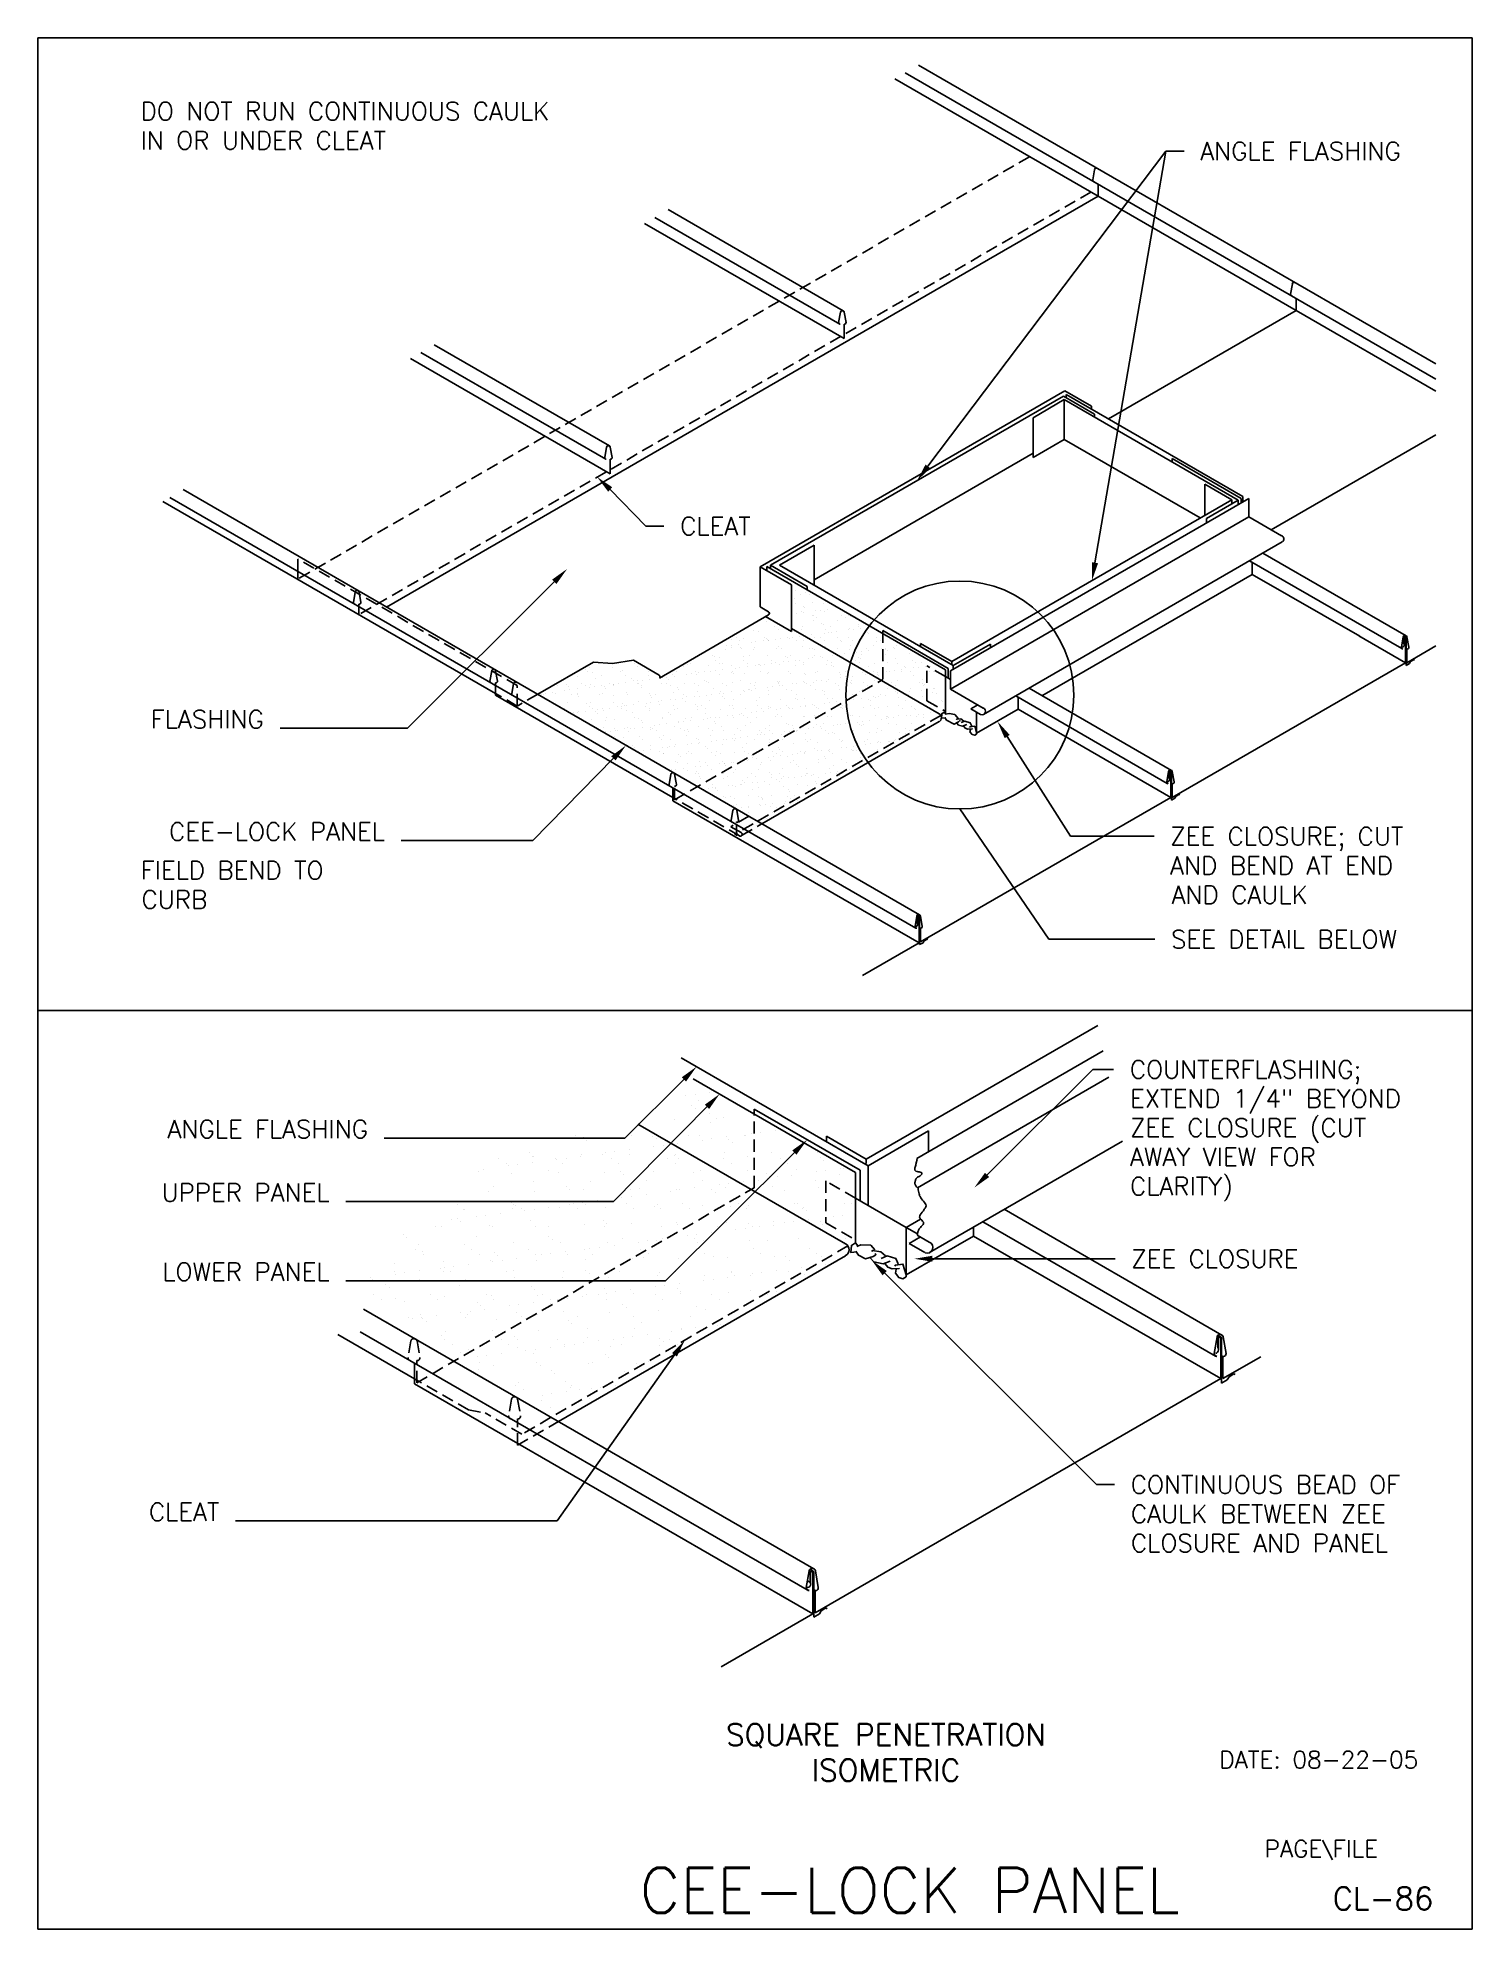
# Model space of a CAD drawing. Extents: x 0 to 79, y 0 to 105.
import ezdxf
from ezdxf.enums import TextEntityAlignment as Align

# ---------------------------------------------------------------- set-up
doc = ezdxf.new("R2010")
doc.units = 0
doc.header["$LTSCALE"] = 1.33333
doc.header["$MEASUREMENT"] = 0
doc.linetypes.add('HIDDENX2', pattern=[0.75, 0.5, -0.25])
doc.layers.get('0').update_dxf_attribs({"linetype": 'CONTINUOUS'})
for name, color, linetype in [('1', 7, 'CONTINUOUS'), ('BORDER', 7, 'CONTINUOUS'), ('CMP-FLSH', 7, 'CONTINUOUS'), ('DIM-TXT', 7, 'CONTINUOUS')]:
    doc.layers.add(name, color=color, linetype=linetype)
doc.styles.add('AU101S01', font='SIMPLEX.SHX')
doc.styles.add('ROMANS', font='romans', dxfattribs={"height": 1})

msp = doc.modelspace()

# ---------------------------------------------------------------- texts
at = {"layer": '1', "color": 7, "style": 'AU101S01'}
for s, p in [('DATE: 08-22-05', (65.4, 8.91)), ('PAGE\\FILE', (67.91, 3.98))]:
    msp.add_text(s, height=0.945, dxfattribs=at).set_placement(p)
at = {"layer": 'BORDER', "color": 3, "linetype": 'CONTINUOUS', "style": 'ROMANS'}
for s, height, p in [('SQUARE PENETRATION', 1.2085, (46.95, 10.16)), ('ISOMETRIC', 1.208, (46.95, 8.2))]:
    msp.add_text(s, height=height, dxfattribs=at).set_placement(p, align=Align.CENTER)
at = {"layer": 'BORDER', "color": 5, "style": 'ROMANS'}
msp.add_text('CEE-LOCK PANEL', height=2.5, dxfattribs=at).set_placement((48.26, 2.15), align=Align.MIDDLE)
at = {"layer": 'BORDER', "color": 2, "linetype": 'CONTINUOUS', "style": 'ROMANS'}
msp.add_text('CL-86', height=1.25, dxfattribs=at).set_placement((74.47, 1.7), align=Align.MIDDLE)
at = {"layer": 'DIM-TXT', "color": 4, "linetype": 'CONTINUOUS', "style": 'ROMANS'}
for s, p in [('DO NOT RUN CONTINUOUS CAULK', (5.69, 100.14)), ('IN OR UNDER CLEAT', (5.69, 98.52))]:
    msp.add_text(s, height=1, dxfattribs=at).set_placement(p)
at = {"layer": 'DIM-TXT', "color": 3, "linetype": 'CONTINUOUS', "style": 'ROMANS'}
for s, p in [('ANGLE FLASHING', (64.35, 97.93)), ('CLEAT', (35.56, 77.17)), ('FIELD BEND TO', (5.7, 58.12)), ('AND BEND AT END', (62.68, 58.38)), ('AND CAULK', (62.76, 56.76)), ('CURB', (5.74, 56.5)), ('COUNTERFLASHING;', (60.45, 47.09)), ('EXTEND 1/4" BEYOND', (60.46, 45.48)), ('ZEE CLOSURE (CUT', (60.46, 43.87)), ('AWAY VIEW FOR', (60.46, 42.25)), ('CLARITY)', (60.46, 40.63)), ('ZEE CLOSURE', (60.53, 36.61)), ('CONTINUOUS BEAD OF', (60.5, 24.11)), ('CAULK BETWEEN ZEE', (60.51, 22.49)), ('CLOSURE AND PANEL', (60.51, 20.87))]:
    msp.add_text(s, height=1, dxfattribs=at).set_placement(p)
for s, p in [('FLASHING', (12.51, 66.48)), ('CEE-LOCK PANEL', (19.22, 60.26)), ('ANGLE FLASHING', (18.28, 43.79)), ('UPPER PANEL', (16.15, 40.28)), ('LOWER PANEL', (16.15, 35.89)), ('CLEAT', (10.05, 22.6))]:
    msp.add_text(s, height=1, dxfattribs=at).set_placement(p, align=Align.RIGHT)
msp.add_text('ZEE CLOSURE; CUT', height=1, rotation=360, dxfattribs=at).set_placement((62.69, 60))
at = {"layer": 'DIM-TXT', "color": 4, "linetype": 'CONTINUOUS', "style": 'ROMANS'}
msp.add_text('SEE DETAIL BELOW', height=1, rotation=360, dxfattribs=at).set_placement((62.73, 54.3))

# ---------------------------------------------------------------- blocks, each defined once
blk = doc.blocks.new('*X1')
at = {"color": 0, "linetype": 'CONTINUOUS'}
for p, q in [((35.87, 46.15), (35.87, 46.15)), ((36.39, 46.22), (36.39, 46.22)), ((37.2, 46.32), (37.2, 46.32)), ((36.21, 45.6), (36.21, 45.6)), ((36.39, 45.43), (36.39, 45.43)), ((36.58, 45.85), (36.58, 45.85)), ((37.17, 45.17), (37.17, 45.17)), ((35.23, 44.81), (35.23, 44.81)), ((37.26, 44.64), (37.26, 44.64)), ((37.59, 44.9), (37.59, 44.9)), ((37.93, 44.91), (37.93, 44.91)), ((39.49, 44.04), (39.49, 44.04)), ((40.01, 44.1), (40.01, 44.1)), ((40.82, 44.21), (40.82, 44.21)), ((27.19, 42.97), (27.19, 42.97)), ((29.77, 43.92), (29.77, 43.92)), ((30.2, 43.85), (30.2, 43.85)), ((30.38, 43.68), (30.38, 43.68)), ((31.33, 43.79), (31.33, 43.79)), ((31.41, 42.97), (31.41, 42.97)), ((31.93, 43.04), (31.93, 43.04)), ((32.74, 43.15), (32.74, 43.15)), ((32.88, 43.92), (32.88, 43.92)), ((34.03, 43.89), (34.03, 43.89)), ((34.1, 43.33), (34.1, 43.33)), ((34.26, 43.76), (34.26, 43.76)), ((34.62, 43.4), (34.62, 43.4)), ((35.43, 43.5), (35.43, 43.5)), ((36, 43.93), (36, 43.93)), ((36.64, 43.92), (36.64, 43.92)), ((36.79, 43.68), (36.79, 43.68)), ((37.31, 43.75), (37.31, 43.75)), ((38, 42.98), (38, 42.98)), ((38.13, 43.86), (38.13, 43.86)), ((38.26, 43.72), (38.26, 43.72)), ((38.44, 43.56), (38.44, 43.56)), ((39.11, 43.93), (39.11, 43.93)), ((39.2, 43.91), (39.2, 43.91)), ((40.61, 43.02), (40.61, 43.02)), ((43.17, 43), (43.17, 43)), ((24.37, 41.92), (24.37, 41.92)), ((24.67, 42.08), (24.67, 42.08)), ((25.52, 42.64), (25.52, 42.64)), ((25.95, 42.37), (25.95, 42.37)), ((26.03, 42.26), (26.03, 42.26)), ((26.55, 42.33), (26.55, 42.33)), ((27.36, 42.44), (27.36, 42.44)), ((27.38, 42.8), (27.38, 42.8)), ((27.42, 42.77), (27.42, 42.77)), ((28.25, 42), (28.25, 42)), ((28.64, 42.65), (28.64, 42.65)), ((28.72, 42.62), (28.72, 42.62)), ((29.06, 42.38), (29.06, 42.38)), ((29.24, 42.69), (29.24, 42.69)), ((30.05, 42.79), (30.05, 42.79)), ((30.12, 42.86), (30.12, 42.86)), ((31.25, 42.88), (31.25, 42.88)), ((31.75, 42.65), (31.75, 42.65)), ((32.17, 42.39), (32.17, 42.39)), ((32.25, 41.97), (32.25, 41.97)), ((32.74, 42.9), (32.74, 42.9)), ((34.09, 41.96), (34.09, 41.96)), ((34.87, 42.66), (34.87, 42.66)), ((35.25, 42.85), (35.25, 42.85)), ((35.29, 42.39), (35.29, 42.39)), ((35.3, 42.88), (35.3, 42.88)), ((35.44, 42.68), (35.44, 42.68)), ((36.31, 41.88), (36.31, 41.88)), ((36.71, 41.99), (36.71, 41.99)), ((37.98, 42.67), (37.98, 42.67)), ((38.4, 42.4), (38.4, 42.4)), ((39.27, 41.98), (39.27, 41.98)), ((39.31, 42.76), (39.31, 42.76)), ((41.09, 42.67), (41.09, 42.67)), ((41.52, 42.4), (41.52, 42.4)), ((41.97, 42.08), (41.97, 42.08)), ((43.1, 41.92), (43.1, 41.92)), ((43.32, 42.72), (43.32, 42.72)), ((43.5, 42.56), (43.5, 42.56)), ((43.62, 41.99), (43.62, 41.99)), ((44.43, 42.1), (44.43, 42.1)), ((44.58, 42.11), (44.58, 42.11)), ((24.92, 40.85), (24.92, 40.85)), ((25.24, 41.13), (25.24, 41.13)), ((26.21, 41.84), (26.21, 41.84)), ((27.46, 41.41), (27.46, 41.41)), ((27.48, 40.84), (27.48, 40.84)), ((28.83, 41.87), (28.83, 41.87)), ((29.24, 41.09), (29.24, 41.09)), ((29.43, 40.92), (29.43, 40.92)), ((30.18, 40.94), (30.18, 40.94)), ((30.58, 41.41), (30.58, 41.41)), ((31.39, 41.86), (31.39, 41.86)), ((32.43, 41.8), (32.43, 41.8)), ((32.8, 40.97), (32.8, 40.97)), ((33.3, 41), (33.3, 41)), ((33.69, 41.42), (33.69, 41.42)), ((35.02, 40.86), (35.02, 40.86)), ((35.36, 40.96), (35.36, 40.96)), ((35.54, 40.93), (35.54, 40.93)), ((36.36, 41.03), (36.36, 41.03)), ((36.81, 41.42), (36.81, 41.42)), ((37.3, 40.97), (37.3, 40.97)), ((37.72, 41.21), (37.72, 41.21)), ((38.06, 41.06), (38.06, 41.06)), ((38.24, 41.28), (38.24, 41.28)), ((39.05, 41.39), (39.05, 41.39)), ((39.92, 41.43), (39.92, 41.43)), ((40.31, 41.85), (40.31, 41.85)), ((40.41, 41.57), (40.41, 41.57)), ((40.49, 41.68), (40.49, 41.68)), ((40.68, 41.09), (40.68, 41.09)), ((40.93, 41.64), (40.93, 41.64)), ((41.36, 40.88), (41.36, 40.88)), ((41.74, 41.74), (41.74, 41.74)), ((43.03, 41.44), (43.03, 41.44)), ((43.24, 41.08), (43.24, 41.08)), ((44.37, 41.76), (44.37, 41.76)), ((23.22, 40.13), (23.22, 40.13)), ((23.58, 39.82), (23.58, 39.82)), ((23.64, 39.86), (23.64, 39.86)), ((26.24, 40.21), (26.24, 40.21)), ((26.28, 39.91), (26.28, 39.91)), ((26.33, 40.14), (26.33, 40.14)), ((26.42, 40.05), (26.42, 40.05)), ((26.75, 39.87), (26.75, 39.87)), ((26.95, 39.8), (26.95, 39.8)), ((27.47, 39.86), (27.47, 39.86)), ((28.28, 39.97), (28.28, 39.97)), ((28.89, 39.95), (28.89, 39.95)), ((29.45, 40.14), (29.45, 40.14)), ((29.64, 40.15), (29.64, 40.15)), ((29.87, 39.88), (29.87, 39.88)), ((30.16, 40.22), (30.16, 40.22)), ((30.3, 40.13), (30.3, 40.13)), ((30.97, 40.33), (30.97, 40.33)), ((31.45, 39.94), (31.45, 39.94)), ((32.33, 40.5), (32.33, 40.5)), ((32.56, 40.15), (32.56, 40.15)), ((32.85, 40.57), (32.85, 40.57)), ((32.98, 39.88), (32.98, 39.88)), ((33.67, 40.68), (33.67, 40.68)), ((34.15, 40.03), (34.15, 40.03)), ((34.3, 40.09), (34.3, 40.09)), ((34.48, 39.92), (34.48, 39.92)), ((35.67, 40.16), (35.67, 40.16)), ((36.1, 39.89), (36.1, 39.89)), ((36.77, 40.07), (36.77, 40.07)), ((37.49, 40.8), (37.49, 40.8)), ((38.36, 40), (38.36, 40)), ((38.79, 40.16), (38.79, 40.16)), ((39.21, 39.89), (39.21, 39.89)), ((39.33, 40.05), (39.33, 40.05)), ((41.9, 40.17), (41.9, 40.17)), ((42.03, 40.15), (42.03, 40.15)), ((42.32, 39.9), (42.32, 39.9)), ((42.36, 39.97), (42.36, 39.97)), ((42.54, 39.8), (42.54, 39.8)), ((44.65, 40.18), (44.65, 40.18)), ((45.02, 40.17), (45.02, 40.17)), ((22.04, 38.89), (22.04, 38.89)), ((22.37, 38.89), (22.37, 38.89)), ((22.9, 39.26), (22.9, 39.26)), ((23.23, 39.34), (23.23, 39.34)), ((23.41, 39.17), (23.41, 39.17)), ((24.26, 39.44), (24.26, 39.44)), ((24.78, 39.51), (24.78, 39.51)), ((24.99, 38.93), (24.99, 38.93)), ((25.16, 38.9), (25.16, 38.9)), ((25.59, 39.62), (25.59, 39.62)), ((27.29, 39.25), (27.29, 39.25)), ((27.55, 38.91), (27.55, 38.91)), ((28.27, 38.9), (28.27, 38.9)), ((30.25, 39.01), (30.25, 39.01)), ((31.29, 39.21), (31.29, 39.21)), ((31.39, 38.91), (31.39, 38.91)), ((31.48, 39.04), (31.48, 39.04)), ((32.86, 39.04), (32.86, 39.04)), ((34.5, 38.91), (34.5, 38.91)), ((35.35, 39.13), (35.35, 39.13)), ((35.42, 39.03), (35.42, 39.03)), ((37.61, 38.92), (37.61, 38.92)), ((38.12, 39.13), (38.12, 39.13)), ((38.64, 38.75), (38.64, 38.75)), ((39.16, 38.81), (39.16, 38.81)), ((39.35, 39.09), (39.35, 39.09)), ((39.54, 38.92), (39.54, 38.92)), ((39.97, 38.92), (39.97, 38.92)), ((40.73, 38.93), (40.73, 38.93)), ((40.74, 39.16), (40.74, 39.16)), ((41.33, 39.1), (41.33, 39.1)), ((41.85, 39.17), (41.85, 39.17)), ((42.66, 39.28), (42.66, 39.28)), ((43.3, 39.15), (43.3, 39.15)), ((43.41, 39), (43.41, 39)), ((43.84, 38.93), (43.84, 38.93)), ((44.02, 39.45), (44.02, 39.45)), ((44.54, 39.52), (44.54, 39.52)), ((20.22, 38.46), (20.22, 38.46)), ((20.41, 38.29), (20.41, 38.29)), ((21.08, 37.9), (21.08, 37.9)), ((23.64, 37.89), (23.64, 37.89)), ((24.28, 38.37), (24.28, 38.37)), ((26.34, 37.99), (26.34, 37.99)), ((28.28, 38.34), (28.28, 38.34)), ((28.47, 38.17), (28.47, 38.17)), ((28.96, 38.02), (28.96, 38.02)), ((31.08, 37.75), (31.08, 37.75)), ((31.52, 38.01), (31.52, 38.01)), ((31.9, 37.86), (31.9, 37.86)), ((32.35, 38.25), (32.35, 38.25)), ((33.25, 38.04), (33.25, 38.04)), ((33.77, 38.11), (33.77, 38.11)), ((34.22, 38.11), (34.22, 38.11)), ((34.59, 38.21), (34.59, 38.21)), ((35.95, 38.39), (35.95, 38.39)), ((36.35, 38.21), (36.35, 38.21)), ((36.47, 38.46), (36.47, 38.46)), ((36.53, 38.04), (36.53, 38.04)), ((36.83, 38.14), (36.83, 38.14)), ((37.28, 38.57), (37.28, 38.57)), ((39.39, 38.13), (39.39, 38.13)), ((40.41, 38.12), (40.41, 38.12)), ((42.09, 38.22), (42.09, 38.22)), ((44.41, 38.09), (44.41, 38.09)), ((44.59, 37.92), (44.59, 37.92)), ((44.71, 38.26), (44.71, 38.26)), ((19.73, 36.87), (19.73, 36.87)), ((20.91, 37.62), (20.91, 37.62)), ((21.28, 37.49), (21.28, 37.49)), ((21.33, 37.36), (21.33, 37.36)), ((22.43, 36.96), (22.43, 36.96)), ((23.01, 36.69), (23.01, 36.69)), ((23.82, 36.79), (23.82, 36.79)), ((24.03, 37.63), (24.03, 37.63)), ((24.45, 37.36), (24.45, 37.36)), ((25.05, 37), (25.05, 37)), ((25.18, 36.97), (25.18, 36.97)), ((25.28, 37.46), (25.28, 37.46)), ((25.46, 37.29), (25.46, 37.29)), ((25.7, 37.04), (25.7, 37.04)), ((26.51, 37.15), (26.51, 37.15)), ((27.14, 37.64), (27.14, 37.64)), ((27.56, 37.37), (27.56, 37.37)), ((27.61, 36.99), (27.61, 36.99)), ((27.87, 37.33), (27.87, 37.33)), ((28.39, 37.4), (28.39, 37.4)), ((29.2, 37.5), (29.2, 37.5)), ((29.34, 37.37), (29.34, 37.37)), ((30.25, 37.64), (30.25, 37.64)), ((30.31, 37.08), (30.31, 37.08)), ((30.56, 37.68), (30.56, 37.68)), ((30.68, 37.37), (30.68, 37.37)), ((32.93, 37.12), (32.93, 37.12)), ((33.34, 37.34), (33.34, 37.34)), ((33.37, 37.65), (33.37, 37.65)), ((33.52, 37.17), (33.52, 37.17)), ((33.79, 37.38), (33.79, 37.38)), ((35.49, 37.1), (35.49, 37.1)), ((36.48, 37.65), (36.48, 37.65)), ((36.9, 37.38), (36.9, 37.38)), ((37.4, 37.25), (37.4, 37.25)), ((38.19, 37.2), (38.19, 37.2)), ((39.6, 37.66), (39.6, 37.66)), ((40.02, 37.39), (40.02, 37.39)), ((40.8, 37.24), (40.8, 37.24)), ((41.4, 37.21), (41.4, 37.21)), ((41.59, 37.04), (41.59, 37.04)), ((42.71, 37.66), (42.71, 37.66)), ((42.77, 36.7), (42.77, 36.7)), ((43.13, 37.39), (43.13, 37.39)), ((43.36, 37.22), (43.36, 37.22)), ((43.58, 36.81), (43.58, 36.81)), ((18.44, 36.09), (18.44, 36.09)), ((18.53, 35.94), (18.53, 35.94)), ((19.27, 35.7), (19.27, 35.7)), ((19.74, 36.38), (19.74, 36.38)), ((19.79, 36.26), (19.79, 36.26)), ((20.32, 36.33), (20.32, 36.33)), ((21.13, 36.44), (21.13, 36.44)), ((21.14, 35.98), (21.14, 35.98)), ((22.27, 36.58), (22.27, 36.58)), ((22.46, 36.41), (22.46, 36.41)), ((22.49, 36.62), (22.49, 36.62)), ((22.85, 36.39), (22.85, 36.39)), ((23.33, 35.61), (23.33, 35.61)), ((23.7, 35.96), (23.7, 35.96)), ((25.97, 36.39), (25.97, 36.39)), ((26.33, 36.49), (26.33, 36.49)), ((26.4, 36.06), (26.4, 36.06)), ((29.02, 36.09), (29.02, 36.09)), ((29.08, 36.4), (29.08, 36.4)), ((30.33, 36.46), (30.33, 36.46)), ((30.52, 36.29), (30.52, 36.29)), ((31.58, 36.08), (31.58, 36.08)), ((32.19, 36.4), (32.19, 36.4)), ((34.28, 36.18), (34.28, 36.18)), ((34.39, 36.37), (34.39, 36.37)), ((34.7, 35.64), (34.7, 35.64)), ((35.31, 36.41), (35.31, 36.41)), ((35.51, 35.74), (35.51, 35.74)), ((36.87, 35.92), (36.87, 35.92)), ((36.9, 36.21), (36.9, 36.21)), ((37.39, 35.99), (37.39, 35.99)), ((38.2, 36.1), (38.2, 36.1)), ((38.4, 36.33), (38.4, 36.33)), ((38.42, 36.42), (38.42, 36.42)), ((38.58, 36.17), (38.58, 36.17)), ((39.45, 36.2), (39.45, 36.2)), ((39.56, 36.28), (39.56, 36.28)), ((40.08, 36.35), (40.08, 36.35)), ((40.89, 36.45), (40.89, 36.45)), ((41.54, 36.42), (41.54, 36.42)), ((42.16, 36.3), (42.16, 36.3)), ((42.25, 36.63), (42.25, 36.63)), ((42.46, 36.25), (42.46, 36.25)), ((18.6, 35.11), (18.6, 35.11)), ((19.03, 34.85), (19.03, 34.85)), ((19.45, 35.53), (19.45, 35.53)), ((19.79, 34.94), (19.79, 34.94)), ((20.32, 34.74), (20.32, 34.74)), ((21.72, 35.12), (21.72, 35.12)), ((22.14, 34.85), (22.14, 34.85)), ((22.5, 35.04), (22.5, 35.04)), ((24.32, 34.7), (24.32, 34.7)), ((24.83, 35.13), (24.83, 35.13)), ((25.11, 35.07), (25.11, 35.07)), ((25.25, 34.86), (25.25, 34.86)), ((26.62, 34.57), (26.62, 34.57)), ((27.33, 35.58), (27.33, 35.58)), ((27.43, 34.68), (27.43, 34.68)), ((27.51, 35.41), (27.51, 35.41)), ((27.67, 35.06), (27.67, 35.06)), ((27.95, 35.13), (27.95, 35.13)), ((28.37, 34.86), (28.37, 34.86)), ((28.38, 34.61), (28.38, 34.61)), ((28.79, 34.86), (28.79, 34.86)), ((29.31, 34.93), (29.31, 34.93)), ((30.13, 35.04), (30.13, 35.04)), ((30.37, 35.16), (30.37, 35.16)), ((31.06, 35.14), (31.06, 35.14)), ((31.39, 35.49), (31.39, 35.49)), ((31.48, 35.21), (31.48, 35.21)), ((31.48, 34.87), (31.48, 34.87)), ((32, 35.28), (32, 35.28)), ((32.38, 34.58), (32.38, 34.58)), ((32.82, 35.39), (32.82, 35.39)), ((32.99, 35.19), (32.99, 35.19)), ((34.18, 35.57), (34.18, 35.57)), ((34.18, 35.14), (34.18, 35.14)), ((34.6, 34.87), (34.6, 34.87)), ((35.39, 35.46), (35.39, 35.46)), ((35.55, 35.18), (35.55, 35.18)), ((35.57, 35.29), (35.57, 35.29)), ((37.29, 35.15), (37.29, 35.15)), ((37.71, 34.88), (37.71, 34.88)), ((38.25, 35.27), (38.25, 35.27)), ((39.45, 35.37), (39.45, 35.37)), ((40.4, 35.15), (40.4, 35.15)), ((40.87, 35.31), (40.87, 35.31)), ((18.59, 34.02), (18.59, 34.02)), ((19.36, 33.62), (19.36, 33.62)), ((20.54, 33.88), (20.54, 33.88)), ((20.72, 33.8), (20.72, 33.8)), ((21.21, 34.05), (21.21, 34.05)), ((21.24, 33.87), (21.24, 33.87)), ((21.32, 33.82), (21.32, 33.82)), ((21.5, 33.66), (21.5, 33.66)), ((22.05, 33.97), (22.05, 33.97)), ((23.41, 34.15), (23.41, 34.15)), ((23.66, 33.88), (23.66, 33.88)), ((23.76, 34.04), (23.76, 34.04)), ((23.93, 34.22), (23.93, 34.22)), ((24.51, 34.53), (24.51, 34.53)), ((24.74, 34.33), (24.74, 34.33)), ((25.38, 33.74), (25.38, 33.74)), ((26.1, 34.51), (26.1, 34.51)), ((26.47, 34.13), (26.47, 34.13)), ((26.77, 33.89), (26.77, 33.89)), ((29.08, 34.17), (29.08, 34.17)), ((29.38, 33.7), (29.38, 33.7)), ((29.56, 33.53), (29.56, 33.53)), ((29.89, 33.9), (29.89, 33.9)), ((31.64, 34.16), (31.64, 34.16)), ((32.57, 34.41), (32.57, 34.41)), ((33, 33.9), (33, 33.9)), ((33.44, 33.61), (33.44, 33.61)), ((34.34, 34.25), (34.34, 34.25)), ((36.12, 33.91), (36.12, 33.91)), ((36.44, 34.49), (36.44, 34.49)), ((36.96, 34.29), (36.96, 34.29)), ((37.44, 33.58), (37.44, 33.58)), ((22.37, 32.86), (22.37, 32.86)), ((22.53, 32.62), (22.53, 32.62)), ((22.56, 33.11), (22.56, 33.11)), ((25.18, 33.14), (25.18, 33.14)), ((25.64, 32.62), (25.64, 32.62)), ((26.37, 32.82), (26.37, 32.82)), ((26.56, 32.66), (26.56, 32.66)), ((27.73, 33.13), (27.73, 33.13)), ((28.75, 32.63), (28.75, 32.63)), ((30.23, 32.46), (30.23, 32.46)), ((30.43, 32.74), (30.43, 32.74)), ((30.44, 33.23), (30.44, 33.23)), ((31.05, 32.57), (31.05, 32.57)), ((31.87, 32.63), (31.87, 32.63)), ((32.41, 32.75), (32.41, 32.75)), ((32.93, 32.82), (32.93, 32.82)), ((33.05, 33.26), (33.05, 33.26)), ((33.74, 32.92), (33.74, 32.92)), ((34.43, 32.7), (34.43, 32.7)), ((34.62, 32.53), (34.62, 32.53)), ((34.98, 32.64), (34.98, 32.64)), ((35.1, 33.1), (35.1, 33.1)), ((35.61, 33.25), (35.61, 33.25)), ((35.62, 33.17), (35.62, 33.17)), ((36.43, 33.28), (36.43, 33.28)), ((37.62, 33.41), (37.62, 33.41)), ((37.79, 33.46), (37.79, 33.46)), ((22.95, 32.35), (22.95, 32.35)), ((22.97, 31.51), (22.97, 31.51)), ((23.37, 31.95), (23.37, 31.95)), ((23.55, 31.78), (23.55, 31.78)), ((23.83, 32.11), (23.83, 32.11)), ((24.33, 31.68), (24.33, 31.68)), ((24.85, 31.75), (24.85, 31.75)), ((25.66, 31.86), (25.66, 31.86)), ((26.06, 32.35), (26.06, 32.35)), ((26.53, 32.21), (26.53, 32.21)), ((27.02, 32.04), (27.02, 32.04)), ((27.43, 31.86), (27.43, 31.86)), ((27.54, 32.11), (27.54, 32.11)), ((28.36, 32.21), (28.36, 32.21)), ((29.15, 32.24), (29.15, 32.24)), ((29.18, 32.36), (29.18, 32.36)), ((29.71, 32.39), (29.71, 32.39)), ((31.43, 31.82), (31.43, 31.82)), ((31.61, 31.65), (31.61, 31.65)), ((31.7, 32.23), (31.7, 32.23)), ((32.29, 32.36), (32.29, 32.36)), ((34.41, 32.33), (34.41, 32.33)), ((35.4, 32.37), (35.4, 32.37)), ((24.42, 30.98), (24.42, 30.98)), ((24.47, 31.38), (24.47, 31.38)), ((25.24, 31.22), (25.24, 31.22)), ((27.58, 31.39), (27.58, 31.39)), ((27.8, 31.21), (27.8, 31.21)), ((28.42, 30.95), (28.42, 30.95)), ((28.61, 30.78), (28.61, 30.78)), ((30.5, 31.3), (30.5, 31.3)), ((30.69, 31.39), (30.69, 31.39)), ((32.48, 30.86), (32.48, 30.86)), ((33.12, 31.34), (33.12, 31.34)), ((33.81, 31.4), (33.81, 31.4)), ((26.45, 30.12), (26.45, 30.12)), ((26.59, 30.28), (26.59, 30.28)), ((26.87, 29.85), (26.87, 29.85)), ((27.94, 29.57), (27.94, 29.57)), ((28.46, 29.64), (28.46, 29.64)), ((29.21, 30.31), (29.21, 30.31)), ((29.28, 29.75), (29.28, 29.75)), ((29.48, 29.98), (29.48, 29.98)), ((29.56, 30.12), (29.56, 30.12)), ((29.98, 29.85), (29.98, 29.85)), ((30.56, 29.38), (30.56, 29.38)), ((30.64, 29.92), (30.64, 29.92)), ((31.16, 29.99), (31.16, 29.99)), ((31.77, 30.3), (31.77, 30.3)), ((31.97, 30.1), (31.97, 30.1)), ((27.86, 29.28), (27.86, 29.28)), ((28.39, 28.88), (28.39, 28.88)), ((29.27, 28.39), (29.27, 28.39)), ((30.47, 29.07), (30.47, 29.07))]:
    blk.add_line(p, q, dxfattribs=at)
blk = doc.blocks.new('*X2')
at = {"color": 0, "linetype": 'CONTINUOUS'}
for p, q in [((40.55, 75.24), (40.55, 75.24)), ((40.76, 75.11), (40.76, 75.11)), ((41.52, 74.62), (41.52, 74.62)), ((41.86, 73.68), (41.86, 73.68)), ((41.92, 74.13), (41.92, 74.13)), ((41.93, 73.37), (41.93, 73.37)), ((42.24, 73.89), (42.24, 73.89)), ((42.51, 73.99), (42.51, 73.99)), ((42.72, 73.86), (42.72, 73.86)), ((42.91, 73.42), (42.91, 73.42)), ((43.48, 73.37), (43.48, 73.37)), ((40.31, 72.41), (40.31, 72.41)), ((41.98, 72.84), (41.98, 72.84)), ((42.27, 72.92), (42.27, 72.92)), ((42.36, 73.22), (42.36, 73.22)), ((42.38, 72.9), (42.38, 72.9)), ((42.45, 73.14), (42.45, 73.14)), ((42.89, 72.74), (42.89, 72.74)), ((42.92, 72.74), (42.92, 72.74)), ((42.94, 72.46), (42.94, 72.46)), ((43.06, 72.99), (43.06, 72.99)), ((43.13, 72.61), (43.13, 72.61)), ((43.32, 73.02), (43.32, 73.02)), ((43.38, 72.28), (43.38, 72.28)), ((43.55, 72.92), (43.55, 72.92)), ((43.73, 73.07), (43.73, 73.07)), ((44.25, 72.47), (44.25, 72.47)), ((44.47, 72.74), (44.47, 72.74)), ((44.69, 72.61), (44.69, 72.61)), ((44.89, 72.72), (44.89, 72.72)), ((44.98, 72.64), (44.98, 72.64)), ((38.38, 71.42), (38.38, 71.42)), ((38.65, 71.48), (38.65, 71.48)), ((38.86, 71.35), (38.86, 71.35)), ((39.04, 71.43), (39.04, 71.43)), ((39.49, 71.22), (39.49, 71.22)), ((39.64, 71.9), (39.64, 71.9)), ((39.75, 71.26), (39.75, 71.26)), ((39.88, 71.86), (39.88, 71.86)), ((40.15, 71.31), (40.15, 71.31)), ((40.21, 71.48), (40.21, 71.48)), ((40.35, 71.45), (40.35, 71.45)), ((40.38, 71.41), (40.38, 71.41)), ((40.42, 71.35), (40.42, 71.35)), ((40.47, 71.32), (40.47, 71.32)), ((40.77, 72.12), (40.77, 72.12)), ((40.83, 71.4), (40.83, 71.4)), ((40.99, 71.94), (40.99, 71.94)), ((41.09, 71.43), (41.09, 71.43)), ((41.5, 71.49), (41.5, 71.49)), ((41.62, 71.44), (41.62, 71.44)), ((41.76, 71.49), (41.76, 71.49)), ((41.88, 71.84), (41.88, 71.84)), ((41.97, 71.76), (41.97, 71.76)), ((41.98, 71.35), (41.98, 71.35)), ((42.18, 71.58), (42.18, 71.58)), ((42.3, 71.96), (42.3, 71.96)), ((42.33, 72.12), (42.33, 72.12)), ((42.41, 71.36), (42.41, 71.36)), ((42.44, 71.61), (42.44, 71.61)), ((42.84, 71.66), (42.84, 71.66)), ((42.98, 71.49), (42.98, 71.49)), ((43.32, 71.49), (43.32, 71.49)), ((43.48, 72.2), (43.48, 72.2)), ((43.52, 71.75), (43.52, 71.75)), ((43.53, 71.35), (43.53, 71.35)), ((43.58, 71.95), (43.58, 71.95)), ((43.78, 71.79), (43.78, 71.79)), ((43.89, 72.12), (43.89, 72.12)), ((43.91, 71.8), (43.91, 71.8)), ((44.19, 71.84), (44.19, 71.84)), ((44.28, 71.51), (44.28, 71.51)), ((44.41, 71.34), (44.41, 71.34)), ((44.5, 71.26), (44.5, 71.26)), ((44.87, 71.93), (44.87, 71.93)), ((44.88, 71.49), (44.88, 71.49)), ((44.93, 72), (44.93, 72)), ((45.09, 71.36), (45.09, 71.36)), ((45.13, 71.96), (45.13, 71.96)), ((45.41, 72.24), (45.41, 72.24)), ((45.44, 72.13), (45.44, 72.13)), ((45.54, 72.02), (45.54, 72.02)), ((45.56, 71.5), (45.56, 71.5)), ((45.91, 71.78), (45.91, 71.78)), ((46, 71.7), (46, 71.7)), ((46.24, 72.02), (46.24, 72.02)), ((46.44, 71.49), (46.44, 71.49)), ((46.44, 71.3), (46.44, 71.3)), ((46.65, 71.36), (46.65, 71.36)), ((46.91, 71.55), (46.91, 71.55)), ((36.44, 70.43), (36.44, 70.43)), ((37.37, 70.53), (37.37, 70.53)), ((37.46, 70.96), (37.46, 70.96)), ((37.46, 70.44), (37.46, 70.44)), ((37.5, 70.23), (37.5, 70.23)), ((37.72, 70.42), (37.72, 70.42)), ((38.06, 70.86), (38.06, 70.86)), ((38.14, 71.04), (38.14, 71.04)), ((38.39, 70.94), (38.39, 70.94)), ((38.4, 71.08), (38.4, 71.08)), ((38.81, 71.13), (38.81, 71.13)), ((38.87, 70.97), (38.87, 70.97)), ((38.97, 70.88), (38.97, 70.88)), ((39.05, 70.23), (39.05, 70.23)), ((39.07, 70.47), (39.07, 70.47)), ((39.4, 70.48), (39.4, 70.48)), ((39.62, 70.86), (39.62, 70.86)), ((39.67, 70.93), (39.67, 70.93)), ((40.38, 70.49), (40.38, 70.49)), ((40.61, 70.23), (40.61, 70.23)), ((40.9, 70.92), (40.9, 70.92)), ((41.02, 70.98), (41.02, 70.98)), ((41.18, 70.87), (41.18, 70.87)), ((41.29, 70.17), (41.29, 70.17)), ((41.4, 70.47), (41.4, 70.47)), ((41.49, 70.38), (41.49, 70.38)), ((41.55, 70.2), (41.55, 70.2)), ((41.66, 70.48), (41.66, 70.48)), ((41.96, 70.25), (41.96, 70.25)), ((42.17, 70.23), (42.17, 70.23)), ((42.33, 71), (42.33, 71)), ((42.64, 70.34), (42.64, 70.34)), ((42.73, 70.87), (42.73, 70.87)), ((42.9, 70.38), (42.9, 70.38)), ((42.91, 70.91), (42.91, 70.91)), ((43, 70.82), (43, 70.82)), ((43.01, 70.53), (43.01, 70.53)), ((43.31, 70.43), (43.31, 70.43)), ((43.43, 70.42), (43.43, 70.42)), ((43.61, 70.99), (43.61, 70.99)), ((43.73, 70.24), (43.73, 70.24)), ((43.98, 70.52), (43.98, 70.52)), ((44.24, 70.55), (44.24, 70.55)), ((44.29, 70.87), (44.29, 70.87)), ((44.32, 70.55), (44.32, 70.55)), ((44.65, 70.61), (44.65, 70.61)), ((44.94, 70.86), (44.94, 70.86)), ((44.96, 71.04), (44.96, 71.04)), ((45.28, 70.24), (45.28, 70.24)), ((45.33, 70.7), (45.33, 70.7)), ((45.43, 70.41), (45.43, 70.41)), ((45.53, 70.32), (45.53, 70.32)), ((45.59, 70.73), (45.59, 70.73)), ((45.59, 70.54), (45.59, 70.54)), ((45.85, 70.87), (45.85, 70.87)), ((46, 70.78), (46, 70.78)), ((46.27, 71.06), (46.27, 71.06)), ((46.68, 70.87), (46.68, 70.87)), ((46.84, 70.24), (46.84, 70.24)), ((46.94, 70.91), (46.94, 70.91)), ((46.94, 70.84), (46.94, 70.84)), ((46.95, 70.59), (46.95, 70.59)), ((47.03, 70.76), (47.03, 70.76)), ((47.34, 70.96), (47.34, 70.96)), ((47.41, 70.88), (47.41, 70.88)), ((47.46, 70.36), (47.46, 70.36)), ((47.55, 71.05), (47.55, 71.05)), ((48.25, 70.6), (48.25, 70.6)), ((48.4, 70.25), (48.4, 70.25)), ((29.87, 69.34), (29.87, 69.34)), ((30.33, 69.71), (30.33, 69.71)), ((30.43, 69.63), (30.43, 69.63)), ((30.55, 69.86), (30.55, 69.86)), ((30.68, 69.59), (30.68, 69.59)), ((30.73, 70.07), (30.73, 70.07)), ((30.86, 69.23), (30.86, 69.23)), ((31.22, 69.39), (31.22, 69.39)), ((31.48, 70.08), (31.48, 70.08)), ((31.83, 69.85), (31.83, 69.85)), ((31.93, 70.07), (31.93, 70.07)), ((32.24, 69.6), (32.24, 69.6)), ((32.36, 69.67), (32.36, 69.67)), ((32.53, 69.4), (32.53, 69.4)), ((32.86, 69.21), (32.86, 69.21)), ((32.95, 69.13), (32.95, 69.13)), ((33.04, 70.08), (33.04, 70.08)), ((33.18, 69.9), (33.18, 69.9)), ((33.48, 69.14), (33.48, 69.14)), ((33.8, 69.6), (33.8, 69.6)), ((33.81, 69.4), (33.81, 69.4)), ((33.88, 69.19), (33.88, 69.19)), ((34.56, 69.28), (34.56, 69.28)), ((34.82, 69.31), (34.82, 69.31)), ((34.89, 69.17), (34.89, 69.17)), ((35.16, 69.45), (35.16, 69.45)), ((35.23, 69.37), (35.23, 69.37)), ((35.35, 69.6), (35.35, 69.6)), ((35.76, 69.91), (35.76, 69.91)), ((35.87, 70.09), (35.87, 70.09)), ((35.91, 69.46), (35.91, 69.46)), ((35.96, 70), (35.96, 70)), ((36.15, 70.09), (36.15, 70.09)), ((36.17, 69.49), (36.17, 69.49)), ((36.4, 69.61), (36.4, 69.61)), ((36.47, 69.46), (36.47, 69.46)), ((36.58, 69.54), (36.58, 69.54)), ((36.89, 69.15), (36.89, 69.15)), ((36.91, 69.6), (36.91, 69.6)), ((37.12, 69.96), (37.12, 69.96)), ((37.25, 69.63), (37.25, 69.63)), ((37.51, 69.67), (37.51, 69.67)), ((37.71, 70.09), (37.71, 70.09)), ((37.75, 69.46), (37.75, 69.46)), ((37.9, 70.04), (37.9, 70.04)), ((37.92, 69.72), (37.92, 69.72)), ((38.4, 69.59), (38.4, 69.59)), ((38.42, 69.97), (38.42, 69.97)), ((38.47, 69.61), (38.47, 69.61)), ((38.49, 69.5), (38.49, 69.5)), ((38.6, 69.81), (38.6, 69.81)), ((38.86, 69.84), (38.86, 69.84)), ((38.92, 69.11), (38.92, 69.11)), ((39.1, 69.51), (39.1, 69.51)), ((39.27, 70.09), (39.27, 70.09)), ((39.27, 69.9), (39.27, 69.9)), ((39.7, 69.97), (39.7, 69.97)), ((39.9, 70.03), (39.9, 70.03)), ((39.95, 69.99), (39.95, 69.99)), ((39.99, 69.94), (39.99, 69.94)), ((40.02, 69.61), (40.02, 69.61)), ((40.21, 70.02), (40.21, 70.02)), ((40.41, 69.52), (40.41, 69.52)), ((40.43, 69.54), (40.43, 69.54)), ((40.61, 70.08), (40.61, 70.08)), ((40.82, 70.1), (40.82, 70.1)), ((41.05, 70.02), (41.05, 70.02)), ((41.58, 69.61), (41.58, 69.61)), ((41.69, 69.52), (41.69, 69.52)), ((41.93, 69.98), (41.93, 69.98)), ((42.36, 70.03), (42.36, 70.03)), ((42.38, 70.1), (42.38, 70.1)), ((42.43, 69.53), (42.43, 69.53)), ((42.52, 69.44), (42.52, 69.44)), ((43.04, 69.56), (43.04, 69.56)), ((43.1, 69.11), (43.1, 69.11)), ((43.14, 69.62), (43.14, 69.62)), ((43.36, 69.14), (43.36, 69.14)), ((43.64, 70.03), (43.64, 70.03)), ((43.77, 69.2), (43.77, 69.2)), ((43.93, 69.97), (43.93, 69.97)), ((43.94, 70.1), (43.94, 70.1)), ((44.02, 69.88), (44.02, 69.88)), ((44.35, 69.58), (44.35, 69.58)), ((44.45, 69.29), (44.45, 69.29)), ((44.46, 69.48), (44.46, 69.48)), ((44.7, 69.62), (44.7, 69.62)), ((44.71, 69.32), (44.71, 69.32)), ((44.99, 70.08), (44.99, 70.08)), ((45.02, 69.11), (45.02, 69.11)), ((45.11, 69.37), (45.11, 69.37)), ((45.49, 70.11), (45.49, 70.11)), ((45.63, 69.58), (45.63, 69.58)), ((45.79, 69.46), (45.79, 69.46)), ((45.96, 69.92), (45.96, 69.92)), ((46.05, 69.5), (46.05, 69.5)), ((46.25, 69.62), (46.25, 69.62)), ((46.3, 70.09), (46.3, 70.09)), ((46.33, 69.13), (46.33, 69.13)), ((46.46, 69.55), (46.46, 69.55)), ((46.46, 69.47), (46.46, 69.47)), ((46.55, 69.38), (46.55, 69.38)), ((46.98, 69.62), (46.98, 69.62)), ((47.05, 70.11), (47.05, 70.11)), ((47.14, 69.64), (47.14, 69.64)), ((47.4, 69.67), (47.4, 69.67)), ((47.58, 70.09), (47.58, 70.09)), ((47.61, 69.12), (47.61, 69.12)), ((47.8, 69.73), (47.8, 69.73)), ((47.81, 69.62), (47.81, 69.62)), ((47.96, 69.9), (47.96, 69.9)), ((48.05, 69.82), (48.05, 69.82)), ((48.29, 69.64), (48.29, 69.64)), ((48.48, 69.82), (48.48, 69.82)), ((48.49, 69.42), (48.49, 69.42)), ((48.61, 70.11), (48.61, 70.11)), ((48.74, 69.85), (48.74, 69.85)), ((48.93, 70.14), (48.93, 70.14)), ((48.96, 69.17), (48.96, 69.17)), ((49.15, 69.9), (49.15, 69.9)), ((49.37, 69.63), (49.37, 69.63)), ((49.56, 69.63), (49.56, 69.63)), ((49.99, 69.86), (49.99, 69.86)), ((27.83, 68.39), (27.83, 68.39)), ((27.86, 68.35), (27.86, 68.35)), ((27.97, 68.34), (27.97, 68.34)), ((28.09, 68.43), (28.09, 68.43)), ((28.5, 68.48), (28.5, 68.48)), ((28.63, 68.38), (28.63, 68.38)), ((28.77, 68.82), (28.77, 68.82)), ((29.18, 68.57), (29.18, 68.57)), ((29.27, 68.88), (29.27, 68.88)), ((29.36, 68.79), (29.36, 68.79)), ((29.44, 68.6), (29.44, 68.6)), ((29.53, 68.34), (29.53, 68.34)), ((29.85, 68.66), (29.85, 68.66)), ((29.86, 68.33), (29.86, 68.33)), ((29.9, 68.38), (29.9, 68.38)), ((29.95, 68.25), (29.95, 68.25)), ((30.12, 68.96), (30.12, 68.96)), ((30.33, 68.82), (30.33, 68.82)), ((30.53, 68.75), (30.53, 68.75)), ((30.58, 68.89), (30.58, 68.89)), ((30.79, 68.78), (30.79, 68.78)), ((31.09, 68.34), (31.09, 68.34)), ((31.19, 68.84), (31.19, 68.84)), ((31.25, 68.42), (31.25, 68.42)), ((31.36, 68.77), (31.36, 68.77)), ((31.45, 68.69), (31.45, 68.69)), ((31.67, 68.96), (31.67, 68.96)), ((31.86, 68.89), (31.86, 68.89)), ((31.87, 68.92), (31.87, 68.92)), ((31.88, 68.83), (31.88, 68.83)), ((31.89, 68.29), (31.89, 68.29)), ((32.13, 68.96), (32.13, 68.96)), ((32.54, 69.01), (32.54, 69.01)), ((32.56, 68.44), (32.56, 68.44)), ((32.64, 68.34), (32.64, 68.34)), ((33.21, 68.94), (33.21, 68.94)), ((33.22, 69.1), (33.22, 69.1)), ((33.23, 68.96), (33.23, 68.96)), ((33.39, 68.73), (33.39, 68.73)), ((33.44, 68.83), (33.44, 68.83)), ((33.84, 68.43), (33.84, 68.43)), ((33.89, 68.27), (33.89, 68.27)), ((33.98, 68.19), (33.98, 68.19)), ((34.2, 68.35), (34.2, 68.35)), ((34.52, 68.95), (34.52, 68.95)), ((34.79, 68.97), (34.79, 68.97)), ((35, 68.83), (35, 68.83)), ((35.19, 68.48), (35.19, 68.48)), ((35.28, 68.08), (35.28, 68.08)), ((35.39, 68.71), (35.39, 68.71)), ((35.48, 68.63), (35.48, 68.63)), ((35.69, 68.13), (35.69, 68.13)), ((35.76, 68.35), (35.76, 68.35)), ((35.8, 68.95), (35.8, 68.95)), ((35.92, 68.23), (35.92, 68.23)), ((36.34, 68.97), (36.34, 68.97)), ((36.37, 68.22), (36.37, 68.22)), ((36.5, 68.5), (36.5, 68.5)), ((36.55, 68.84), (36.55, 68.84)), ((36.63, 68.26), (36.63, 68.26)), ((36.99, 69.07), (36.99, 69.07)), ((37.04, 68.31), (37.04, 68.31)), ((37.15, 68.99), (37.15, 68.99)), ((37.31, 68.35), (37.31, 68.35)), ((37.42, 68.67), (37.42, 68.67)), ((37.72, 68.4), (37.72, 68.4)), ((37.78, 68.49), (37.78, 68.49)), ((37.9, 68.97), (37.9, 68.97)), ((37.92, 68.21), (37.92, 68.21)), ((37.98, 68.43), (37.98, 68.43)), ((38.01, 68.13), (38.01, 68.13)), ((38.11, 68.84), (38.11, 68.84)), ((38.38, 68.49), (38.38, 68.49)), ((38.46, 69.01), (38.46, 69.01)), ((38.87, 68.36), (38.87, 68.36)), ((39.06, 68.58), (39.06, 68.58)), ((39.13, 68.54), (39.13, 68.54)), ((39.32, 68.61), (39.32, 68.61)), ((39.42, 68.65), (39.42, 68.65)), ((39.46, 68.98), (39.46, 68.98)), ((39.51, 68.57), (39.51, 68.57)), ((39.67, 68.84), (39.67, 68.84)), ((39.73, 69), (39.73, 69)), ((39.73, 68.66), (39.73, 68.66)), ((39.95, 68.17), (39.95, 68.17)), ((40.41, 68.75), (40.41, 68.75)), ((40.43, 68.36), (40.43, 68.36)), ((40.44, 68.56), (40.44, 68.56)), ((40.67, 68.79), (40.67, 68.79)), ((40.92, 69.09), (40.92, 69.09)), ((41.02, 69), (41.02, 69)), ((41.02, 68.98), (41.02, 68.98)), ((41.07, 68.84), (41.07, 68.84)), ((41.08, 69.05), (41.08, 69.05)), ((41.12, 68.09), (41.12, 68.09)), ((41.23, 68.84), (41.23, 68.84)), ((41.45, 68.61), (41.45, 68.61)), ((41.72, 68.55), (41.72, 68.55)), ((41.75, 68.93), (41.75, 68.93)), ((41.95, 68.15), (41.95, 68.15)), ((41.99, 68.36), (41.99, 68.36)), ((42.01, 68.97), (42.01, 68.97)), ((42.04, 68.07), (42.04, 68.07)), ((42.39, 69.07), (42.39, 69.07)), ((42.42, 69.02), (42.42, 69.02)), ((42.43, 68.11), (42.43, 68.11)), ((42.57, 68.98), (42.57, 68.98)), ((42.78, 68.85), (42.78, 68.85)), ((42.95, 69.04), (42.95, 69.04)), ((43.07, 68.6), (43.07, 68.6)), ((43.45, 68.59), (43.45, 68.59)), ((43.54, 68.5), (43.54, 68.5)), ((43.54, 68.36), (43.54, 68.36)), ((43.67, 69.06), (43.67, 69.06)), ((43.7, 68.1), (43.7, 68.1)), ((43.98, 68.11), (43.98, 68.11)), ((44.13, 68.98), (44.13, 68.98)), ((44.34, 68.85), (44.34, 68.85)), ((44.38, 68.62), (44.38, 68.62)), ((44.96, 69.03), (44.96, 69.03)), ((45.05, 68.94), (45.05, 68.94)), ((45.05, 68.15), (45.05, 68.15)), ((45.1, 68.37), (45.1, 68.37)), ((45.17, 68.09), (45.17, 68.09)), ((45.48, 68.54), (45.48, 68.54)), ((45.57, 68.14), (45.57, 68.14)), ((45.66, 68.61), (45.66, 68.61)), ((45.69, 68.99), (45.69, 68.99)), ((45.9, 68.85), (45.9, 68.85)), ((45.98, 68.09), (45.98, 68.09)), ((46.25, 68.23), (46.25, 68.23)), ((46.36, 68.17), (46.36, 68.17)), ((46.51, 68.26), (46.51, 68.26)), ((46.66, 68.37), (46.66, 68.37)), ((46.92, 68.32), (46.92, 68.32)), ((46.99, 68.98), (46.99, 68.98)), ((47.01, 68.66), (47.01, 68.66)), ((47.24, 68.99), (47.24, 68.99)), ((47.45, 68.86), (47.45, 68.86)), ((47.48, 68.53), (47.48, 68.53)), ((47.58, 68.44), (47.58, 68.44)), ((47.6, 68.41), (47.6, 68.41)), ((47.64, 68.16), (47.64, 68.16)), ((47.86, 68.44), (47.86, 68.44)), ((48.21, 68.37), (48.21, 68.37)), ((48.26, 68.49), (48.26, 68.49)), ((48.32, 68.68), (48.32, 68.68)), ((48.8, 68.99), (48.8, 68.99)), ((48.94, 68.58), (48.94, 68.58)), ((48.99, 68.97), (48.99, 68.97)), ((48.99, 68.21), (48.99, 68.21)), ((49.01, 68.86), (49.01, 68.86)), ((49.08, 68.88), (49.08, 68.88)), ((49.2, 68.62), (49.2, 68.62)), ((49.51, 68.48), (49.51, 68.48)), ((49.6, 68.67), (49.6, 68.67)), ((49.61, 68.67), (49.61, 68.67)), ((49.77, 68.38), (49.77, 68.38)), ((28.96, 67.7), (28.96, 67.7)), ((29.17, 67.57), (29.17, 67.57)), ((29.3, 67.91), (29.3, 67.91)), ((29.64, 67.34), (29.64, 67.34)), ((29.9, 67.37), (29.9, 67.37)), ((29.93, 67.09), (29.93, 67.09)), ((29.94, 67.41), (29.94, 67.41)), ((30.31, 67.42), (30.31, 67.42)), ((30.38, 67.85), (30.38, 67.85)), ((30.52, 67.71), (30.52, 67.71)), ((30.61, 67.93), (30.61, 67.93)), ((30.73, 67.57), (30.73, 67.57)), ((30.88, 67.39), (30.88, 67.39)), ((30.97, 67.31), (30.97, 67.31)), ((30.99, 67.51), (30.99, 67.51)), ((31.25, 67.55), (31.25, 67.55)), ((31.29, 67.46), (31.29, 67.46)), ((31.49, 67.09), (31.49, 67.09)), ((31.65, 67.6), (31.65, 67.6)), ((31.89, 67.92), (31.89, 67.92)), ((32.08, 67.71), (32.08, 67.71)), ((32.29, 67.58), (32.29, 67.58)), ((32.33, 67.69), (32.33, 67.69)), ((32.38, 67.83), (32.38, 67.83)), ((32.48, 67.75), (32.48, 67.75)), ((32.59, 67.73), (32.59, 67.73)), ((32.6, 67.48), (32.6, 67.48)), ((32.91, 67.35), (32.91, 67.35)), ((33, 67.78), (33, 67.78)), ((33.05, 67.09), (33.05, 67.09)), ((33.24, 67.97), (33.24, 67.97)), ((33.27, 67.01), (33.27, 67.01)), ((33.63, 67.71), (33.63, 67.71)), ((33.68, 67.87), (33.68, 67.87)), ((33.84, 67.58), (33.84, 67.58)), ((33.87, 67.47), (33.87, 67.47)), ((33.94, 67.9), (33.94, 67.9)), ((34.34, 67.96), (34.34, 67.96)), ((34.41, 67.79), (34.41, 67.79)), ((34.55, 67.99), (34.55, 67.99)), ((34.58, 67.03), (34.58, 67.03)), ((34.6, 67.09), (34.6, 67.09)), ((34.91, 67.33), (34.91, 67.33)), ((35, 67.25), (35, 67.25)), ((35.02, 68.05), (35.02, 68.05)), ((35.19, 67.72), (35.19, 67.72)), ((35.22, 67.52), (35.22, 67.52)), ((35.4, 67.58), (35.4, 67.58)), ((35.83, 67.98), (35.83, 67.98)), ((35.86, 67.02), (35.86, 67.02)), ((36.16, 67.1), (36.16, 67.1)), ((36.42, 67.77), (36.42, 67.77)), ((36.51, 67.69), (36.51, 67.69)), ((36.53, 67.54), (36.53, 67.54)), ((36.75, 67.72), (36.75, 67.72)), ((36.94, 67.29), (36.94, 67.29)), ((36.96, 67.58), (36.96, 67.58)), ((37.09, 67.02), (37.09, 67.02)), ((37.18, 68.03), (37.18, 68.03)), ((37.21, 67.07), (37.21, 67.07)), ((37.5, 67.08), (37.5, 67.08)), ((37.72, 67.1), (37.72, 67.1)), ((37.81, 67.53), (37.81, 67.53)), ((38.18, 67.17), (38.18, 67.17)), ((38.3, 67.72), (38.3, 67.72)), ((38.44, 67.2), (38.44, 67.2)), ((38.45, 67.73), (38.45, 67.73)), ((38.49, 68.05), (38.49, 68.05)), ((38.52, 67.59), (38.52, 67.59)), ((38.52, 67.08), (38.52, 67.08)), ((38.84, 67.25), (38.84, 67.25)), ((38.94, 67.27), (38.94, 67.27)), ((39.04, 67.19), (39.04, 67.19)), ((39.16, 67.58), (39.16, 67.58)), ((39.27, 67.1), (39.27, 67.1)), ((39.52, 67.34), (39.52, 67.34)), ((39.77, 68.04), (39.77, 68.04)), ((39.78, 67.38), (39.78, 67.38)), ((39.8, 67.08), (39.8, 67.08)), ((39.86, 67.72), (39.86, 67.72)), ((40.07, 67.59), (40.07, 67.59)), ((40.19, 67.43), (40.19, 67.43)), ((40.45, 67.71), (40.45, 67.71)), ((40.47, 67.6), (40.47, 67.6)), ((40.54, 67.63), (40.54, 67.63)), ((40.83, 67.11), (40.83, 67.11)), ((40.87, 67.52), (40.87, 67.52)), ((40.97, 67.23), (40.97, 67.23)), ((41.13, 67.55), (41.13, 67.55)), ((41.15, 67.13), (41.15, 67.13)), ((41.42, 67.73), (41.42, 67.73)), ((41.54, 67.61), (41.54, 67.61)), ((41.63, 67.59), (41.63, 67.59)), ((41.75, 67.59), (41.75, 67.59)), ((42.21, 67.7), (42.21, 67.7)), ((42.39, 67.11), (42.39, 67.11)), ((42.46, 67.14), (42.46, 67.14)), ((42.47, 67.73), (42.47, 67.73)), ((42.48, 67.67), (42.48, 67.67)), ((42.88, 67.79), (42.88, 67.79)), ((42.97, 67.21), (42.97, 67.21)), ((42.98, 67.73), (42.98, 67.73)), ((43.07, 67.13), (43.07, 67.13)), ((43.1, 67.64), (43.1, 67.64)), ((43.19, 67.6), (43.19, 67.6)), ((43.56, 67.87), (43.56, 67.87)), ((43.74, 67.14), (43.74, 67.14)), ((43.82, 67.91), (43.82, 67.91)), ((43.95, 67.11), (43.95, 67.11)), ((44.23, 67.96), (44.23, 67.96)), ((44.41, 67.65), (44.41, 67.65)), ((44.48, 67.65), (44.48, 67.65)), ((44.53, 67.73), (44.53, 67.73)), ((44.57, 67.56), (44.57, 67.56)), ((44.74, 67.6), (44.74, 67.6)), ((44.91, 68.05), (44.91, 68.05)), ((45, 67.17), (45, 67.17)), ((45.09, 67.19), (45.09, 67.19)), ((45.5, 67.11), (45.5, 67.11)), ((45.69, 67.65), (45.69, 67.65)), ((46.07, 68), (46.07, 68)), ((46.09, 67.74), (46.09, 67.74)), ((46.3, 67.6), (46.3, 67.6)), ((46.39, 67.2), (46.39, 67.2)), ((46.51, 67.61), (46.51, 67.61)), ((46.97, 67.03), (46.97, 67.03)), ((47, 67.15), (47, 67.15)), ((47.04, 67.7), (47.04, 67.7)), ((47.06, 67.12), (47.06, 67.12)), ((47.1, 67.06), (47.1, 67.06)), ((47.38, 67.08), (47.38, 67.08)), ((47.65, 67.74), (47.65, 67.74)), ((47.67, 67.2), (47.67, 67.2)), ((47.86, 67.6), (47.86, 67.6)), ((48.01, 68.04), (48.01, 68.04)), ((48.06, 67.17), (48.06, 67.17)), ((48.32, 67.21), (48.32, 67.21)), ((48.35, 67.71), (48.35, 67.71)), ((48.51, 67.59), (48.51, 67.59)), ((48.6, 67.5), (48.6, 67.5)), ((48.62, 67.12), (48.62, 67.12)), ((48.73, 67.26), (48.73, 67.26)), ((49.02, 67.25), (49.02, 67.25)), ((49.04, 67.1), (49.04, 67.1)), ((49.2, 67.74), (49.2, 67.74)), ((49.4, 67.35), (49.4, 67.35)), ((49.42, 67.61), (49.42, 67.61)), ((49.63, 67.71), (49.63, 67.71)), ((49.67, 67.38), (49.67, 67.38)), ((50.01, 68.03), (50.01, 68.03)), ((50.07, 67.44), (50.07, 67.44)), ((50.1, 67.94), (50.1, 67.94)), ((30.64, 66.97), (30.64, 66.97)), ((31.32, 66.5), (31.32, 66.5)), ((31.41, 66.91), (31.41, 66.91)), ((31.45, 66.28), (31.45, 66.28)), ((31.71, 66.31), (31.71, 66.31)), ((31.91, 66.46), (31.91, 66.46)), ((31.92, 66.96), (31.92, 66.96)), ((31.95, 66), (31.95, 66)), ((32, 66.37), (32, 66.37)), ((32.11, 66.37), (32.11, 66.37)), ((32.43, 65.97), (32.43, 65.97)), ((32.48, 66.46), (32.48, 66.46)), ((32.63, 66.51), (32.63, 66.51)), ((32.69, 66.32), (32.69, 66.32)), ((32.79, 66.46), (32.79, 66.46)), ((33.05, 66.49), (33.05, 66.49)), ((33.3, 66.04), (33.3, 66.04)), ((33.41, 66.89), (33.41, 66.89)), ((33.46, 66.54), (33.46, 66.54)), ((33.5, 66.81), (33.5, 66.81)), ((33.91, 66.51), (33.91, 66.51)), ((33.94, 66.41), (33.94, 66.41)), ((34.04, 66.46), (34.04, 66.46)), ((34.14, 66.63), (34.14, 66.63)), ((34.25, 66.33), (34.25, 66.33)), ((34.4, 66.67), (34.4, 66.67)), ((34.61, 66.06), (34.61, 66.06)), ((34.81, 66.72), (34.81, 66.72)), ((35.26, 66.56), (35.26, 66.56)), ((35.44, 66.85), (35.44, 66.85)), ((35.48, 66.81), (35.48, 66.81)), ((35.59, 66.46), (35.59, 66.46)), ((35.75, 66.85), (35.75, 66.85)), ((35.81, 66.33), (35.81, 66.33)), ((35.89, 66.06), (35.89, 66.06)), ((35.94, 66.39), (35.94, 66.39)), ((36.03, 66.31), (36.03, 66.31)), ((36.15, 66.9), (36.15, 66.9)), ((36.56, 66.57), (36.56, 66.57)), ((36.83, 66.99), (36.83, 66.99)), ((37.15, 66.47), (37.15, 66.47)), ((37.24, 66.1), (37.24, 66.1)), ((37.36, 66.33), (37.36, 66.33)), ((37.44, 66.83), (37.44, 66.83)), ((37.53, 66.75), (37.53, 66.75)), ((37.84, 66.57), (37.84, 66.57)), ((37.97, 66.35), (37.97, 66.35)), ((38.55, 66.12), (38.55, 66.12)), ((38.71, 66.47), (38.71, 66.47)), ((38.9, 65.97), (38.9, 65.97)), ((38.92, 66.33), (38.92, 66.33)), ((39.19, 66.62), (39.19, 66.62)), ((39.3, 66.02), (39.3, 66.02)), ((39.47, 66.79), (39.47, 66.79)), ((39.83, 66.11), (39.83, 66.11)), ((39.97, 66.33), (39.97, 66.33)), ((39.98, 66.11), (39.98, 66.11)), ((40.06, 66.25), (40.06, 66.25)), ((40.24, 66.14), (40.24, 66.14)), ((40.27, 66.47), (40.27, 66.47)), ((40.48, 66.34), (40.48, 66.34)), ((40.5, 66.63), (40.5, 66.63)), ((40.65, 66.2), (40.65, 66.2)), ((41.18, 66.16), (41.18, 66.16)), ((41.33, 66.29), (41.33, 66.29)), ((41.47, 66.77), (41.47, 66.77)), ((41.56, 66.69), (41.56, 66.69)), ((41.59, 66.32), (41.59, 66.32)), ((41.78, 66.63), (41.78, 66.63)), ((41.82, 66.47), (41.82, 66.47)), ((42, 66.37), (42, 66.37)), ((42, 66.29), (42, 66.29)), ((42.03, 66.34), (42.03, 66.34)), ((42.49, 66.18), (42.49, 66.18)), ((42.68, 66.46), (42.68, 66.46)), ((42.94, 66.5), (42.94, 66.5)), ((43.13, 66.67), (43.13, 66.67)), ((43.34, 66.55), (43.34, 66.55)), ((43.38, 66.48), (43.38, 66.48)), ((43.5, 66.73), (43.5, 66.73)), ((43.59, 66.34), (43.59, 66.34)), ((43.77, 66.17), (43.77, 66.17)), ((44, 66.27), (44, 66.27)), ((44.02, 66.64), (44.02, 66.64)), ((44.09, 66.19), (44.09, 66.19)), ((44.28, 66.67), (44.28, 66.67)), ((44.44, 66.69), (44.44, 66.69)), ((44.69, 66.73), (44.69, 66.73)), ((44.94, 66.48), (44.94, 66.48)), ((45.12, 66.22), (45.12, 66.22)), ((45.15, 66.35), (45.15, 66.35)), ((45.37, 66.82), (45.37, 66.82)), ((45.5, 66.71), (45.5, 66.71)), ((45.59, 66.63), (45.59, 66.63)), ((45.63, 66.85), (45.63, 66.85)), ((45.72, 66.69), (45.72, 66.69)), ((46.03, 66.91), (46.03, 66.91)), ((46.03, 66.23), (46.03, 66.23)), ((46.43, 66.24), (46.43, 66.24)), ((46.49, 66.48), (46.49, 66.48)), ((46.7, 66.35), (46.7, 66.35)), ((46.71, 66.99), (46.71, 66.99)), ((47.07, 66.73), (47.07, 66.73)), ((47.53, 66.67), (47.53, 66.67)), ((47.71, 66.23), (47.71, 66.23)), ((48.03, 66.21), (48.03, 66.21)), ((48.05, 66.49), (48.05, 66.49)), ((48.12, 66.13), (48.12, 66.13)), ((48.26, 66.35), (48.26, 66.35)), ((48.38, 66.75), (48.38, 66.75)), ((49.53, 66.65), (49.53, 66.65)), ((49.66, 66.74), (49.66, 66.74)), ((32.66, 65.55), (32.66, 65.55)), ((32.93, 65.52), (32.93, 65.52)), ((33.02, 65.43), (33.02, 65.43)), ((33.25, 65.22), (33.25, 65.22)), ((33.45, 65.84), (33.45, 65.84)), ((33.46, 65.03), (33.46, 65.03)), ((33.51, 65.26), (33.51, 65.26)), ((33.92, 65.31), (33.92, 65.31)), ((33.94, 65.54), (33.94, 65.54)), ((34.43, 65.96), (34.43, 65.96)), ((34.44, 65.21), (34.44, 65.21)), ((34.53, 65.87), (34.53, 65.87)), ((34.6, 65.4), (34.6, 65.4)), ((34.64, 65.1), (34.64, 65.1)), ((34.65, 65.07), (34.65, 65.07)), ((34.86, 65.43), (34.86, 65.43)), ((34.96, 65.47), (34.96, 65.47)), ((35.01, 65.84), (35.01, 65.84)), ((35.27, 65.49), (35.27, 65.49)), ((35.29, 65.59), (35.29, 65.59)), ((35.46, 65.02), (35.46, 65.02)), ((35.55, 64.93), (35.55, 64.93)), ((35.92, 65.09), (35.92, 65.09)), ((35.95, 65.58), (35.95, 65.58)), ((36, 65.21), (36, 65.21)), ((36.21, 65.61), (36.21, 65.61)), ((36.21, 65.08), (36.21, 65.08)), ((36.46, 65.91), (36.46, 65.91)), ((36.56, 65.85), (36.56, 65.85)), ((36.6, 65.61), (36.6, 65.61)), ((36.61, 65.67), (36.61, 65.67)), ((36.96, 65.46), (36.96, 65.46)), ((37.05, 65.37), (37.05, 65.37)), ((37.27, 65.14), (37.27, 65.14)), ((37.29, 65.75), (37.29, 65.75)), ((37.49, 64.97), (37.49, 64.97)), ((37.55, 65.79), (37.55, 65.79)), ((37.56, 65.21), (37.56, 65.21)), ((37.77, 65.08), (37.77, 65.08)), ((37.88, 65.6), (37.88, 65.6)), ((37.96, 65.84), (37.96, 65.84)), ((38.12, 65.85), (38.12, 65.85)), ((38.46, 65.89), (38.46, 65.89)), ((38.56, 65.81), (38.56, 65.81)), ((38.58, 65.16), (38.58, 65.16)), ((38.64, 65.93), (38.64, 65.93)), ((38.99, 65.41), (38.99, 65.41)), ((39.11, 65.22), (39.11, 65.22)), ((39.23, 65.65), (39.23, 65.65)), ((39.32, 65.08), (39.32, 65.08)), ((39.49, 64.95), (39.49, 64.95)), ((39.68, 65.85), (39.68, 65.85)), ((39.86, 65.15), (39.86, 65.15)), ((40.49, 65.85), (40.49, 65.85)), ((40.53, 65.67), (40.53, 65.67)), ((40.67, 65.22), (40.67, 65.22)), ((40.88, 65.09), (40.88, 65.09)), ((40.99, 65.39), (40.99, 65.39)), ((41.08, 65.31), (41.08, 65.31)), ((41.11, 64.96), (41.11, 64.96)), ((41.21, 65.2), (41.21, 65.2)), ((41.24, 65.85), (41.24, 65.85)), ((41.79, 65.05), (41.79, 65.05)), ((41.81, 65.66), (41.81, 65.66)), ((42.05, 65.09), (42.05, 65.09)), ((42.23, 65.22), (42.23, 65.22)), ((42.44, 65.09), (42.44, 65.09)), ((42.46, 65.14), (42.46, 65.14)), ((42.5, 65.83), (42.5, 65.83)), ((42.52, 65.22), (42.52, 65.22)), ((42.59, 65.75), (42.59, 65.75)), ((42.79, 65.86), (42.79, 65.86)), ((43.02, 65.35), (43.02, 65.35)), ((43.14, 65.23), (43.14, 65.23)), ((43.16, 65.71), (43.16, 65.71)), ((43.4, 65.26), (43.4, 65.26)), ((43.78, 65.23), (43.78, 65.23)), ((43.8, 65.32), (43.8, 65.32)), ((43.8, 65.21), (43.8, 65.21)), ((43.99, 65.09), (43.99, 65.09)), ((44.35, 65.86), (44.35, 65.86)), ((44.47, 65.73), (44.47, 65.73)), ((44.48, 65.41), (44.48, 65.41)), ((44.53, 65.79), (44.53, 65.79)), ((44.74, 65.44), (44.74, 65.44)), ((45.02, 65.33), (45.02, 65.33)), ((45.12, 65.25), (45.12, 65.25)), ((45.15, 65.49), (45.15, 65.49)), ((45.15, 65.26), (45.15, 65.26)), ((45.34, 65.23), (45.34, 65.23)), ((45.55, 65.09), (45.55, 65.09)), ((45.75, 65.72), (45.75, 65.72)), ((45.83, 65.58), (45.83, 65.58)), ((45.91, 65.86), (45.91, 65.86)), ((46.09, 65.62), (46.09, 65.62)), ((46.46, 65.28), (46.46, 65.28)), ((46.49, 65.67), (46.49, 65.67)), ((46.53, 65.77), (46.53, 65.77)), ((46.62, 65.69), (46.62, 65.69)), ((46.9, 65.23), (46.9, 65.23)), ((47.05, 65.29), (47.05, 65.29)), ((47.1, 65.77), (47.1, 65.77)), ((47.17, 65.76), (47.17, 65.76)), ((47.43, 65.8), (47.43, 65.8)), ((47.46, 65.87), (47.46, 65.87)), ((47.84, 65.85), (47.84, 65.85)), ((35.06, 64.17), (35.06, 64.17)), ((35.32, 64.63), (35.32, 64.63)), ((35.32, 64.2), (35.32, 64.2)), ((35.41, 64.59), (35.41, 64.59)), ((35.73, 64.25), (35.73, 64.25)), ((35.95, 64.13), (35.95, 64.13)), ((35.99, 64.53), (35.99, 64.53)), ((36.4, 63.96), (36.4, 63.96)), ((36.41, 64.34), (36.41, 64.34)), ((36.48, 64.08), (36.48, 64.08)), ((36.58, 63.99), (36.58, 63.99)), ((36.63, 64.65), (36.63, 64.65)), ((36.67, 64.38), (36.67, 64.38)), ((36.97, 64.59), (36.97, 64.59)), ((37.07, 64.43), (37.07, 64.43)), ((37.3, 64.18), (37.3, 64.18)), ((37.75, 64.52), (37.75, 64.52)), ((37.91, 64.64), (37.91, 64.64)), ((37.96, 63.96), (37.96, 63.96)), ((37.99, 64.52), (37.99, 64.52)), ((38.01, 64.55), (38.01, 64.55)), ((38.08, 64.43), (38.08, 64.43)), ((38.42, 64.61), (38.42, 64.61)), ((38.51, 64.03), (38.51, 64.03)), ((38.53, 64.6), (38.53, 64.6)), ((38.61, 64.19), (38.61, 64.19)), ((39.1, 64.7), (39.1, 64.7)), ((39.26, 64.69), (39.26, 64.69)), ((39.36, 64.73), (39.36, 64.73)), ((39.52, 63.96), (39.52, 63.96)), ((39.58, 64.87), (39.58, 64.87)), ((39.77, 64.79), (39.77, 64.79)), ((39.89, 64.19), (39.89, 64.19)), ((40.02, 64.47), (40.02, 64.47)), ((40.08, 64.6), (40.08, 64.6)), ((40.44, 64.88), (40.44, 64.88)), ((40.51, 64.02), (40.51, 64.02)), ((40.57, 64.71), (40.57, 64.71)), ((40.61, 63.93), (40.61, 63.93)), ((40.7, 64.91), (40.7, 64.91)), ((41.07, 63.97), (41.07, 63.97)), ((41.24, 64.24), (41.24, 64.24)), ((41.52, 64.91), (41.52, 64.91)), ((41.64, 64.6), (41.64, 64.6)), ((41.85, 64.7), (41.85, 64.7)), ((42.02, 64.45), (42.02, 64.45)), ((42.11, 64.37), (42.11, 64.37)), ((42.54, 63.97), (42.54, 63.97)), ((42.55, 64.25), (42.55, 64.25)), ((42.63, 63.97), (42.63, 63.97)), ((42.92, 63.91), (42.92, 63.91)), ((43.2, 64.75), (43.2, 64.75)), ((43.2, 64.6), (43.2, 64.6)), ((43.52, 64.89), (43.52, 64.89)), ((43.6, 64), (43.6, 64)), ((43.61, 64.81), (43.61, 64.81)), ((43.83, 64.25), (43.83, 64.25)), ((43.86, 64.03), (43.86, 64.03)), ((44.05, 64.41), (44.05, 64.41)), ((44.19, 63.97), (44.19, 63.97)), ((44.26, 64.08), (44.26, 64.08)), ((44.5, 64.76), (44.5, 64.76)), ((44.55, 63.95), (44.55, 63.95)), ((44.64, 63.87), (44.64, 63.87)), ((44.75, 64.61), (44.75, 64.61)), ((44.94, 64.17), (44.94, 64.17)), ((45.18, 64.3), (45.18, 64.3)), ((45.2, 64.21), (45.2, 64.21)), ((45.55, 64.85), (45.55, 64.85)), ((45.78, 64.76), (45.78, 64.76)), ((36.61, 63.82), (36.61, 63.82)), ((36.66, 63.68), (36.66, 63.68)), ((36.87, 63.11), (36.87, 63.11)), ((37.01, 63.59), (37.01, 63.59)), ((37.13, 63.14), (37.13, 63.14)), ((37.34, 63.21), (37.34, 63.21)), ((37.37, 63.34), (37.37, 63.34)), ((37.51, 63.14), (37.51, 63.14)), ((37.53, 63.2), (37.53, 63.2)), ((37.6, 63.05), (37.6, 63.05)), ((37.94, 63.68), (37.94, 63.68)), ((38.17, 63.83), (38.17, 63.83)), ((38.21, 63.29), (38.21, 63.29)), ((38.47, 63.32), (38.47, 63.32)), ((38.64, 63.23), (38.64, 63.23)), ((38.88, 63.37), (38.88, 63.37)), ((38.93, 63.34), (38.93, 63.34)), ((39.01, 63.58), (39.01, 63.58)), ((39.1, 63.49), (39.1, 63.49)), ((39.29, 63.73), (39.29, 63.73)), ((39.54, 63.09), (39.54, 63.09)), ((39.56, 63.46), (39.56, 63.46)), ((39.73, 63.83), (39.73, 63.83)), ((39.82, 63.5), (39.82, 63.5)), ((39.92, 63.22), (39.92, 63.22)), ((40.23, 63.55), (40.23, 63.55)), ((40.49, 63.35), (40.49, 63.35)), ((40.6, 63.74), (40.6, 63.74)), ((40.91, 63.64), (40.91, 63.64)), ((41.04, 63.53), (41.04, 63.53)), ((41.17, 63.68), (41.17, 63.68)), ((41.27, 63.27), (41.27, 63.27)), ((41.28, 63.83), (41.28, 63.83)), ((41.54, 63.08), (41.54, 63.08)), ((41.57, 63.73), (41.57, 63.73)), ((41.63, 62.99), (41.63, 62.99)), ((41.88, 63.74), (41.88, 63.74)), ((42.04, 63.35), (42.04, 63.35)), ((42.25, 63.82), (42.25, 63.82)), ((42.51, 63.85), (42.51, 63.85)), ((42.58, 63.29), (42.58, 63.29)), ((42.84, 63.84), (42.84, 63.84)), ((43.04, 63.52), (43.04, 63.52)), ((43.13, 63.43), (43.13, 63.43)), ((43.23, 63.78), (43.23, 63.78)), ((43.6, 63.35), (43.6, 63.35)), ((44.4, 63.84), (44.4, 63.84)), ((44.54, 63.8), (44.54, 63.8)), ((37.97, 62.71), (37.97, 62.71)), ((38.04, 62.66), (38.04, 62.66)), ((38.36, 62.71), (38.36, 62.71)), ((38.53, 62.2), (38.53, 62.2)), ((38.57, 62.58), (38.57, 62.58)), ((38.63, 62.11), (38.63, 62.11)), ((38.67, 62.05), (38.67, 62.05)), ((38.68, 62.27), (38.68, 62.27)), ((38.94, 62.09), (38.94, 62.09)), ((39.32, 62.76), (39.32, 62.76)), ((39.33, 62.09), (39.33, 62.09)), ((39.34, 62.14), (39.34, 62.14)), ((39.35, 61.8), (39.35, 61.8)), ((39.92, 62.71), (39.92, 62.71)), ((39.95, 62.26), (39.95, 62.26)), ((40.02, 62.23), (40.02, 62.23)), ((40.04, 62.64), (40.04, 62.64)), ((40.13, 62.58), (40.13, 62.58)), ((40.13, 62.55), (40.13, 62.55)), ((40.28, 62.26), (40.28, 62.26)), ((40.56, 62.15), (40.56, 62.15)), ((40.63, 62.78), (40.63, 62.78)), ((40.66, 61.82), (40.66, 61.82)), ((40.69, 62.32), (40.69, 62.32)), ((40.89, 62.1), (40.89, 62.1)), ((41.31, 62.31), (41.31, 62.31)), ((41.37, 62.41), (41.37, 62.41)), ((41.48, 62.72), (41.48, 62.72)), ((41.63, 62.44), (41.63, 62.44)), ((41.69, 62.58), (41.69, 62.58)), ((41.91, 62.77), (41.91, 62.77)), ((42.03, 62.5), (42.03, 62.5)), ((42.07, 62.59), (42.07, 62.59)), ((39.99, 61.3), (39.99, 61.3)), ((40.32, 61.46), (40.32, 61.46))]:
    blk.add_line(p, q, dxfattribs=at)

# ---------------------------------------------------------------- linework, layer by layer
at = {"color": 5, "linetype": 'CONTINUOUS'}
for p, q in [((0, 0), (0, 104.7)), ((0, 104.7), (79.4, 104.7)), ((79.4, 104.7), (79.4, 0)), ((0, 50.85), (79.4, 50.85)), ((79.4, 0), (0, 0))]:
    msp.add_line(p, q, dxfattribs=at)
at = {"layer": 'CMP-FLSH', "color": 1, "linetype": 'CONTINUOUS'}
for p, q in [((77.39, 85.8), (48.01, 102.76)), ((77.39, 86.65), (48.75, 103.19)), ((58.7, 95.93), (47.44, 102.43)), ((58.5, 97.4), (58.4, 96.83)), ((58.58, 97.48), (58.61, 97.48)), ((58.7, 96.6), (58.7, 95.93)), ((58.7, 95.93), (19.3, 73.19)), ((58.7, 95.93), (69.65, 89.61)), ((33.58, 94.43), (44.63, 88.05)), ((34.16, 94.76), (44.4, 88.85)), ((34.89, 95.19), (44.58, 89.59)), ((69.53, 91.15), (69.56, 91.15)), ((69.45, 91.08), (69.35, 90.51)), ((69.65, 90.27), (69.65, 89.61)), ((44.43, 89.52), (44.33, 88.95)), ((44.52, 89.59), (44.55, 89.59)), ((44.64, 89.52), (44.74, 88.95)), ((69.65, 89.61), (59.26, 83.61)), ((69.65, 89.61), (77.39, 85.14)), ((44.63, 88.84), (44.63, 88.05)), ((20.63, 86.95), (31.68, 80.57)), ((21.2, 87.28), (31.44, 81.37)), ((21.94, 87.71), (31.64, 82.11)), ((39.99, 75.41), (56.86, 85.15)), ((40.55, 75.5), (56.78, 84.86)), ((56.78, 84.86), (58.49, 83.87)), ((56.86, 85.15), (58.32, 84.31)), ((56.93, 84.95), (56.93, 84.77)), ((56.93, 84.95), (66.71, 79.31)), ((56.82, 84.67), (55.09, 83.67)), ((56.82, 84.67), (56.82, 82.46)), ((56.82, 84.67), (66.45, 79.11)), ((58.32, 84.31), (58.32, 84.15)), ((58.49, 83.87), (58.49, 83.7)), ((55.09, 83.67), (55.09, 81.46)), ((77.39, 82.73), (68.28, 77.47)), ((31.48, 82.04), (31.38, 81.47)), ((31.57, 82.12), (31.6, 82.12)), ((31.69, 82.04), (31.79, 81.47)), ((42.97, 74.7), (55.09, 81.7)), ((55.09, 81.46), (56.82, 82.46)), ((56.82, 82.46), (64.35, 78.12)), ((31.68, 81.37), (31.68, 80.57)), ((62.79, 81.41), (66.62, 79.2)), ((62.79, 81.41), (62.79, 81.22)), ((48.81, 56.15), (8.04, 79.69)), ((66.1, 79.13), (64.6, 80)), ((64.6, 80), (64.6, 78.26)), ((25.33, 68.41), (6.92, 79.04)), ((48.6, 55.42), (7.31, 79.26)), ((67.04, 79.2), (50.52, 69.66)), ((50.6, 70.18), (66.1, 79.13)), ((64.69, 78.09), (66.44, 79.11)), ((66.1, 79.13), (66.1, 78.91)), ((66.45, 79.11), (66.45, 78.85)), ((66.62, 79.2), (66.62, 78.96)), ((66.71, 79.01), (66.71, 79.31)), ((67.04, 78.18), (67.04, 79.2)), ((67.04, 78.18), (50.52, 68.65)), ((64.69, 78.09), (64.69, 77.84)), ((68.85, 77.14), (67.04, 78.18)), ((41.05, 75.51), (42.97, 76.61)), ((42.97, 76.61), (42.97, 74.4)), ((52.34, 67.24), (68.89, 76.8)), ((41.72, 74.41), (39.99, 75.41)), ((39.99, 75.41), (39.99, 73.2)), ((50.24, 69.72), (40.35, 75.43)), ((40.35, 75.43), (40.35, 75.2)), ((42.59, 74.32), (40.55, 75.5)), ((40.55, 75.5), (40.55, 75.31)), ((50.67, 69.95), (41.05, 75.51)), ((75.51, 70.89), (67.08, 75.75)), ((67.23, 75), (67.23, 75.67)), ((75.74, 71.6), (67.82, 76.18)), ((14.39, 74.72), (14.39, 75.17)), ((41.72, 74.41), (41.72, 71.83)), ((55.58, 68.28), (67.23, 75)), ((67.23, 75), (73.18, 71.57)), ((17.57, 74.02), (17.47, 73.45)), ((42.59, 74.14), (42.59, 74.32)), ((40.45, 72.75), (34.41, 69.26)), ((40.45, 72.93), (39.99, 73.2)), ((41.72, 71.83), (40.29, 72.66)), ((49.89, 67.28), (41.72, 72)), ((50.4, 69.79), (46.77, 71.89)), ((46.77, 71.89), (46.77, 71.72)), ((73.12, 71.6), (75.71, 70.11)), ((75.58, 71.54), (75.48, 70.97)), ((75.61, 71.2), (75.61, 71.48)), ((75.72, 71.53), (75.62, 71.59)), ((75.63, 71.09), (75.63, 71.48)), ((75.69, 71.52), (75.65, 71.54)), ((75.66, 71.54), (75.66, 71.54)), ((75.67, 71.61), (75.7, 71.61)), ((75.71, 70.11), (75.71, 71.48)), ((75.74, 71.48), (75.74, 69.95)), ((75.79, 71.54), (75.89, 70.97)), ((32.97, 70.24), (31.82, 70.06)), ((34.39, 69.42), (32.97, 70.24)), ((50.6, 70.18), (48.87, 71.18)), ((48.87, 71.18), (48.87, 70.99)), ((50.6, 70.03), (50.6, 70.18)), ((50.67, 69.95), (52.73, 71.14)), ((52.73, 71.14), (52.73, 70.94)), ((75.57, 70.86), (75.5, 70.9)), ((75.78, 70.86), (75.74, 70.89)), ((77.39, 71.04), (75.78, 70.11)), ((75.78, 70.11), (75.78, 70.86)), ((75.8, 70.86), (75.78, 70.86)), ((75.99, 70.17), (75.93, 70.06)), ((75.99, 70.17), (76.16, 70.27)), ((76.16, 70.27), (76.2, 70.25)), ((30.76, 70.14), (27.67, 68.36)), ((31.82, 70.06), (30.76, 70.14)), ((50.24, 67.26), (50.24, 69.72)), ((50.52, 69.18), (50.24, 69.35)), ((50.4, 69.79), (50.4, 69.26)), ((50.52, 68.65), (50.52, 69.66)), ((50.67, 69.75), (50.67, 69.95)), ((75.71, 70.11), (62.79, 62.65)), ((75.74, 69.95), (75.93, 70.06)), ((25.33, 68.32), (25.33, 68.85)), ((35.16, 62.65), (25.33, 68.32)), ((26.34, 68.96), (26.24, 68.39)), ((26.43, 69.03), (26.46, 69.03)), ((52.33, 67.6), (50.52, 68.65)), ((62.52, 63.43), (54.13, 68.27)), ((54.27, 67.53), (54.27, 68.19)), ((62.76, 64.14), (54.87, 68.7)), ((51.65, 67.55), (52.03, 67.77)), ((51.65, 67.55), (52.19, 67.24)), ((54.27, 67.53), (51.97, 66.2)), ((51.97, 66.22), (51.97, 67.36)), ((54.27, 67.53), (62.71, 62.65)), ((49.89, 66.85), (40.08, 61.19)), ((62.59, 64.08), (62.49, 63.51)), ((62.72, 64.07), (62.62, 64.13)), ((62.62, 63.74), (62.62, 64.02)), ((62.64, 63.63), (62.64, 64.03)), ((62.69, 64.06), (62.66, 64.08)), ((62.67, 64.09), (62.67, 64.09)), ((62.68, 64.16), (62.71, 64.16)), ((62.71, 62.65), (62.71, 64.03)), ((62.75, 64.02), (62.75, 62.5)), ((62.8, 64.08), (62.9, 63.51)), ((35.16, 62.47), (35.16, 63.18)), ((62.58, 63.41), (62.51, 63.45)), ((62.79, 63.41), (62.75, 63.43)), ((62.79, 62.65), (62.79, 63.41)), ((62.81, 63.41), (62.79, 63.41)), ((35.16, 62.47), (48.78, 54.61)), ((62.71, 62.65), (48.86, 54.65)), ((62.75, 62.5), (62.94, 62.61)), ((63, 62.71), (62.94, 62.61)), ((63, 62.71), (63.17, 62.81)), ((63.17, 62.81), (63.21, 62.79)), ((48.66, 56.08), (48.56, 55.51)), ((48.6, 55.51), (48.56, 55.53)), ((48.68, 55.69), (48.59, 55.74)), ((48.68, 55.74), (48.68, 56.02)), ((48.79, 56.07), (48.69, 56.13)), ((48.71, 55.63), (48.71, 56.03)), ((48.76, 56.06), (48.72, 56.08)), ((48.73, 56.09), (48.73, 56.09)), ((48.74, 56.16), (48.77, 56.16)), ((48.78, 56.03), (48.78, 54.61)), ((48.81, 56.02), (48.81, 54.5)), ((48.86, 56.08), (48.96, 55.51)), ((48.78, 54.61), (45.65, 52.8)), ((48.65, 55.41), (48.57, 55.45)), ((48.86, 55.41), (48.81, 55.43)), ((48.81, 54.5), (49, 54.61)), ((48.86, 54.65), (48.86, 55.41)), ((48.87, 55.41), (48.86, 55.41)), ((49.06, 54.71), (49, 54.61)), ((49.06, 54.71), (49.23, 54.81)), ((49.23, 54.81), (49.27, 54.79)), ((45.86, 42.62), (58.68, 50.03)), ((45.97, 42.26), (35.61, 48.24)), ((48.66, 42.67), (58.97, 48.63)), ((48.69, 41.04), (59.29, 47.16)), ((45.26, 41.89), (36.28, 47.07)), ((45.52, 42.01), (39.65, 45.39)), ((39.65, 45.39), (39.65, 45.09)), ((44.71, 37.93), (33.22, 44.57)), ((45.97, 42.26), (49.31, 44.19)), ((49.31, 44.19), (49.31, 43.04)), ((45.86, 42.62), (43.66, 43.89)), ((43.66, 43.89), (43.66, 43.59)), ((49.36, 37.45), (60.04, 43.62)), ((45.26, 37.99), (45.26, 41.89)), ((45.52, 42.01), (45.52, 40.32)), ((45.86, 42.38), (45.86, 42.62)), ((45.97, 40.07), (45.97, 42.26)), ((48.07, 38.85), (45.26, 40.47)), ((65.55, 32.89), (53.5, 39.85)), ((48.07, 38.85), (48.86, 39.31)), ((48.07, 36.22), (48.07, 38.85)), ((48.07, 38.85), (48.69, 38.5)), ((51.8, 38.87), (51.8, 38.37)), ((65.19, 31.72), (52.31, 39.16)), ((51.8, 38.37), (48.07, 36.22)), ((48.23, 37.95), (48.86, 38.32)), ((48.23, 37.95), (49.11, 37.45)), ((49.34, 38.04), (48.68, 38.42)), ((65.48, 30.48), (51.8, 38.37)), ((44.71, 37.28), (28.82, 28.11)), ((42.96, 19.94), (18.03, 34.33)), ((16.61, 32.92), (20.85, 30.47)), ((42.59, 18.78), (17.85, 33.06)), ((65.28, 32.79), (65.12, 31.87)), ((65.32, 32.25), (65.32, 32.7)), ((65.49, 32.78), (65.33, 32.87)), ((65.36, 32.07), (65.36, 32.71)), ((65.45, 32.76), (65.39, 32.79)), ((65.4, 32.8), (65.41, 32.8)), ((65.42, 32.92), (65.47, 32.92)), ((65.48, 30.48), (65.48, 32.71)), ((65.53, 32.7), (65.53, 30.23)), ((65.62, 32.79), (65.78, 31.87)), ((65.26, 31.7), (65.15, 31.77)), ((65.6, 31.7), (65.53, 31.74)), ((65.6, 30.48), (65.6, 31.7)), ((65.63, 31.7), (65.6, 31.7)), ((65.6, 30.48), (67.7, 31.69)), ((20.85, 30.18), (20.85, 31.33)), ((65.48, 30.48), (43.03, 17.52)), ((65.53, 30.23), (65.84, 30.41)), ((65.94, 30.58), (65.84, 30.41)), ((65.94, 30.58), (66.21, 30.74)), ((66.21, 30.74), (66.28, 30.7)), ((42.9, 17.45), (20.85, 30.18)), ((42.92, 19.82), (42.76, 19.91)), ((42.85, 19.96), (42.9, 19.96)), ((42.7, 19.83), (42.54, 18.91)), ((42.61, 18.9), (42.54, 18.94)), ((42.74, 19.21), (42.6, 19.28)), ((42.75, 19.29), (42.75, 19.74)), ((42.78, 19.11), (42.78, 19.75)), ((42.87, 19.8), (42.81, 19.83)), ((42.9, 19.75), (42.9, 17.45)), ((42.96, 19.74), (42.96, 17.27)), ((43.04, 19.83), (43.2, 18.91)), ((43.03, 18.74), (42.96, 18.78)), ((43.03, 17.52), (43.03, 18.74)), ((42.9, 17.45), (37.83, 14.52)), ((42.96, 17.27), (43.27, 17.45)), ((43.36, 17.62), (43.27, 17.45)), ((43.36, 17.62), (43.63, 17.78)), ((43.63, 17.78), (43.7, 17.74))]:
    msp.add_line(p, q, dxfattribs=at)
at = {"layer": 'CMP-FLSH', "color": 9, "linetype": 'HIDDENX2'}
for p, q in [((54.89, 98.12), (14.37, 74.73)), ((58.29, 96.16), (17.77, 72.77)), ((26.54, 68.84), (14.39, 75.86)), ((14.39, 75.17), (14.39, 75.86)), ((17.66, 74.1), (17.69, 74.1)), ((17.77, 72.77), (17.77, 73.35)), ((17.78, 74.02), (17.88, 73.45)), ((46.77, 69.2), (46.77, 71.72)), ((25.13, 69.66), (25.03, 69.09)), ((25.22, 69.74), (25.25, 69.74)), ((25.34, 69.66), (25.44, 69.09)), ((35.24, 62.51), (46.77, 69.17)), ((50.24, 69.35), (49.22, 69.93)), ((49.22, 68), (49.22, 69.93)), ((25.33, 68.85), (25.33, 68.99)), ((26.54, 67.71), (25.33, 68.41)), ((26.54, 67.71), (26.54, 68.84)), ((27.67, 68.36), (26.54, 67.71)), ((49.98, 67.19), (38.56, 60.59)), ((49.22, 68), (50.24, 67.42)), ((35.04, 63.94), (34.94, 63.37)), ((35.13, 64.02), (35.16, 64.02)), ((35.25, 63.94), (35.35, 63.37)), ((35.24, 62.51), (35.24, 63.27)), ((38.85, 60.52), (35.16, 62.65)), ((38.48, 61.95), (38.38, 61.38)), ((38.57, 62.02), (38.6, 62.02)), ((38.69, 61.95), (38.79, 61.38)), ((39.36, 61.61), (38.36, 61.03)), ((38.94, 60.7), (38.36, 61.03)), ((38.68, 61.27), (38.64, 61.3)), ((38.68, 60.52), (38.68, 61.27)), ((38.96, 60.54), (40.08, 61.19)), ((39.65, 41.04), (39.65, 45.13)), ((20.98, 30.25), (39.65, 41.04)), ((45.26, 40.47), (43.62, 41.42)), ((43.62, 41.42), (43.62, 39.11)), ((43.62, 39.11), (45.26, 38.15)), ((44.84, 37.82), (26.8, 27.4)), ((20.65, 32.57), (20.49, 31.65)), ((20.8, 32.69), (20.84, 32.69)), ((20.99, 32.57), (21.15, 31.65)), ((20.98, 30.25), (20.98, 31.48)), ((23.84, 28.75), (20.85, 30.47)), ((26.22, 29.34), (26.06, 28.42)), ((26.37, 29.46), (26.41, 29.46)), ((26.56, 29.34), (26.72, 28.42)), ((23.84, 28.75), (24.76, 28.58)), ((26.8, 27.4), (24.76, 28.58)), ((26.55, 26.79), (26.55, 28.25)), ((26.55, 26.79), (28.82, 28.11))]:
    msp.add_line(p, q, dxfattribs=at)
at = {"layer": 'CMP-FLSH', "color": 14, "linetype": 'CONTINUOUS'}
for p, q in [((46.77, 69.2), (46.77, 69.2)), ((39.65, 41.08), (39.65, 41.08)), ((42.83, 19.84), (42.83, 19.84)), ((42.69, 18.74), (42.57, 18.81)), ((43.06, 18.74), (43.03, 18.74))]:
    msp.add_line(p, q, dxfattribs=at)
at = {"layer": 'CMP-FLSH', "color": 6, "linetype": 'CONTINUOUS'}
for points in [[(50.26, 67.26, 0), (50.18, 67.37, 0), (50.04, 67.28, 0), (50.02, 67.04, 0), (50.22, 67.06, 0), (50.22, 67.06, 0)], [(50.21, 67.07, 0), (50.3, 66.93, 0), (50.72, 66.7, 0), (50.96, 66.84, 0), (51.04, 66.9, 0), (51.03, 66.87, 0)], [(50.96, 67.01, 0), (50.76, 67.24, 0), (50.44, 67.29, 0), (50.25, 67.26, 0), (50.25, 67.26, 0)], [(51.26, 66.87, 0), (51.1, 67.01, 0), (50.88, 66.99, 0), (50.86, 66.95, 0)], [(50.87, 66.77, 0), (50.97, 66.65, 0), (51.18, 66.6, 0), (51.42, 66.69, 0), (51.42, 66.69, 0)], [(51.7, 66.6, 0), (51.62, 66.78, 0), (51.32, 66.87, 0), (51.12, 66.79, 0), (51.12, 66.79, 0)], [(51.24, 66.61, 0), (51.34, 66.48, 0), (51.49, 66.43, 0), (51.73, 66.44, 0), (51.73, 66.43, 0)], [(51.97, 66.22, 0), (51.86, 66.59, 0), (51.6, 66.55, 0), (51.58, 66.52, 0)], [(51.63, 66.42, 0), (51.6, 66.28, 0), (51.72, 66.14, 0), (51.86, 66.09, 0), (51.97, 66.16, 0), (51.97, 66.24, 0), (51.97, 66.24, 0)], [(45.39, 37.82, 0), (45.26, 37.99, 0), (45.04, 37.85, 0), (45, 37.46, 0), (45.33, 37.49, 0), (45.33, 37.49, 0)], [(46.33, 37.61, 0), (46.11, 37.87, 0), (45.55, 37.88, 0), (45.33, 37.79, 0), (45.33, 37.79, 0)], [(45.29, 37.54, 0), (45.43, 37.31, 0), (45.81, 37.11, 0), (46.25, 37.24, 0), (46.39, 37.33, 0), (46.36, 37.41, 0)], [(46.07, 37.17, 0), (46.27, 36.94, 0), (46.8, 36.83, 0), (47.18, 36.97, 0), (47.18, 36.97, 0)], [(46.92, 37.27, 0), (46.66, 37.49, 0), (46.2, 37.57, 0), (46.16, 37.51, 0)], [(47.63, 36.83, 0), (47.5, 37.12, 0), (47.02, 37.27, 0), (46.69, 37.13, 0), (46.69, 37.13, 0)], [(46.89, 36.85, 0), (47.05, 36.64, 0), (47.3, 36.55, 0), (47.68, 36.57, 0), (47.68, 36.55, 0)], [(48.07, 36.22, 0), (47.89, 36.82, 0), (47.47, 36.76, 0), (47.44, 36.7, 0)], [(47.52, 36.54, 0), (47.48, 36.31, 0), (47.66, 36.08, 0), (47.89, 36.01, 0), (48.07, 36.12, 0), (48.07, 36.25, 0), (48.07, 36.25, 0)]]:
    msp.add_polyline3d(points, dxfattribs=at)
at = {"layer": 'CMP-FLSH', "color": 1, "linetype": 'CONTINUOUS'}
for points in [[(48.67, 41.07, 0), (48.66, 41.08, 0), (48.64, 41.1, 0), (48.62, 41.13, 0), (48.6, 41.15, 0), (48.58, 41.18, 0), (48.57, 41.21, 0), (48.56, 41.24, 0), (48.55, 41.26, 0), (48.55, 41.29, 0), (48.54, 41.31, 0), (48.55, 41.34, 0), (48.56, 41.37, 0), (48.57, 41.41, 0), (48.58, 41.44, 0), (48.59, 41.48, 0), (48.61, 41.51, 0), (48.62, 41.54, 0), (48.63, 41.56, 0), (48.66, 41.59, 0), (48.7, 41.62, 0), (48.74, 41.65, 0), (48.79, 41.67, 0), (48.84, 41.7, 0), (48.88, 41.74, 0), (48.92, 41.77, 0), (48.94, 41.8, 0), (48.94, 41.83, 0), (48.93, 41.86, 0), (48.89, 41.89, 0), (48.84, 41.91, 0), (48.79, 41.92, 0), (48.73, 41.93, 0), (48.67, 41.95, 0), (48.61, 41.97, 0), (48.57, 41.99, 0), (48.55, 42.02, 0), (48.54, 42.05, 0), (48.54, 42.09, 0), (48.54, 42.14, 0), (48.56, 42.19, 0), (48.58, 42.24, 0), (48.6, 42.29, 0), (48.61, 42.34, 0), (48.63, 42.39, 0), (48.63, 42.43, 0)], [(48.63, 42.43, 0), (48.67, 42.6, 0), (48.66, 42.67, 0)], [(48.68, 38.42, 0), (48.69, 38.45, 0), (48.69, 38.48, 0), (48.7, 38.52, 0), (48.71, 38.56, 0), (48.72, 38.6, 0), (48.73, 38.64, 0), (48.74, 38.67, 0), (48.76, 38.7, 0), (48.77, 38.73, 0), (48.79, 38.77, 0), (48.82, 38.8, 0), (48.86, 38.84, 0), (48.9, 38.89, 0), (48.94, 38.93, 0), (48.97, 38.97, 0), (49, 39.01, 0), (49.03, 39.06, 0), (49.03, 39.09, 0), (49.03, 39.13, 0), (49.01, 39.16, 0), (48.98, 39.2, 0), (48.94, 39.24, 0), (48.91, 39.27, 0), (48.87, 39.31, 0), (48.84, 39.35, 0), (48.82, 39.38, 0), (48.81, 39.41, 0), (48.82, 39.48, 0), (48.85, 39.55, 0), (48.9, 39.62, 0), (48.96, 39.7, 0), (49.02, 39.77, 0), (49.07, 39.85, 0), (49.12, 39.92, 0), (49.16, 39.99, 0), (49.17, 40.05, 0), (49.15, 40.11, 0), (49.12, 40.17, 0), (49.08, 40.23, 0), (49.03, 40.3, 0), (48.98, 40.36, 0), (48.92, 40.43, 0), (48.88, 40.49, 0), (48.84, 40.55, 0), (48.81, 40.6, 0), (48.8, 40.65, 0), (48.78, 40.71, 0), (48.76, 40.78, 0), (48.75, 40.85, 0), (48.74, 40.92, 0), (48.74, 40.98, 0), (48.74, 41.04, 0), (48.76, 41.08, 0), (48.79, 41.1, 0)]]:
    msp.add_polyline3d(points, dxfattribs=at)
for centre, radius, start, end in [((58.58, 97.39), 0.0908, 90.0032, 170.1024), ((58.61, 97.39), 0.0908, 63.6819, 89.9968), ((58.49, 96.82), 0.0907, 170.097, 257.1093), ((69.53, 91.06), 0.0908, 90.0032, 170.1024), ((69.56, 91.06), 0.0908, 63.6819, 89.9968), ((69.44, 90.5), 0.0907, 170.097, 257.1093), ((44.52, 89.5), 0.0908, 90.0032, 170.1024), ((44.55, 89.5), 0.0908, 9.8976, 89.9968), ((44.42, 88.94), 0.0907, 170.097, 270.0057), ((44.65, 88.94), 0.0907, 259.4133, 9.9026), ((31.57, 82.03), 0.0908, 90.0032, 170.1024), ((31.6, 82.03), 0.0908, 9.8976, 89.9968), ((31.47, 81.46), 0.0907, 170.097, 270.0057), ((31.7, 81.46), 0.0907, 259.4116, 9.9042), ((68.78, 76.96), 0.197, 305.4727, 68.5417), ((17.56, 73.44), 0.0908, 170.1001, 269.9985), ((17.66, 74.01), 0.0908, 90.0039, 170.0961), ((40.4, 72.84), 0.1, 359.9986, 60.0008), ((40.4, 72.84), 0.0962, 298.3327, 3.1779), ((75.67, 71.52), 0.0908, 90.0032, 170.1024), ((75.45, 71.19), 0.157, 343.5524, 1.9644), ((75.67, 71.48), 0.064, 89.9933, 180.0067), ((75.67, 71.48), 0.036, 360, 180), ((75.68, 71.48), 0.064, 0.0166, 89.9834), ((75.7, 71.52), 0.0908, 9.8976, 89.9968), ((75.57, 70.95), 0.0907, 170.093, 270.012), ((75.51, 71.09), 0.127, 279.8738, 0.7265), ((75.8, 70.95), 0.0907, 269.988, 9.907), ((34.34, 69.34), 0.1, 359.9948, 60.009), ((34.34, 69.33), 0.0962, 315.135, 3.1898), ((26.33, 68.37), 0.0907, 170.097, 270.0057), ((26.43, 68.94), 0.0908, 90.0032, 170.1024), ((26.46, 68.94), 0.0908, 58.5113, 89.9891), ((49.77, 67.06), 0.25, 299.9999, 59.9999), ((52.26, 67.42), 0.197, 249.0171, 68.5397), ((62.68, 64.07), 0.0908, 90.0032, 170.1024), ((62.68, 64.02), 0.064, 90.0049, 179.9951), ((62.68, 64.03), 0.036, 0.0091, 179.9909), ((62.68, 64.02), 0.064, 0.0049, 89.9985), ((62.71, 64.07), 0.0907, 9.8933, 89.9986), ((62.58, 63.5), 0.0907, 170.0946, 270.006), ((62.51, 63.63), 0.127, 279.8637, 0.7367), ((62.46, 63.74), 0.157, 343.5782, 1.957), ((62.81, 63.5), 0.0908, 269.9995, 9.8975), ((48.65, 55.5), 0.0908, 170.1058, 269.9972), ((48.58, 55.63), 0.127, 279.8623, 0.74), ((48.74, 56.07), 0.0908, 89.9988, 170.1011), ((48.75, 56.02), 0.064, 89.9981, 179.9985), ((48.52, 55.74), 0.157, 343.591, 1.9528), ((48.74, 56.03), 0.036, 0.0212, 179.9848), ((48.75, 56.02), 0.064, 0.0015, 89.9985), ((48.77, 56.07), 0.0908, 9.8989, 90.0012), ((48.87, 55.5), 0.0908, 270.0012, 9.8981), ((44.53, 37.61), 0.375, 299.9999, 60), ((49.23, 37.74), 0.318, 249.0175, 68.5397), ((65.42, 32.77), 0.147, 90.0007, 170.103), ((65.43, 32.7), 0.104, 90.0039, 180.0003), ((65.42, 32.71), 0.0583, 0.015, 179.985), ((65.43, 32.7), 0.104, 0.0105, 89.9916), ((65.47, 32.77), 0.147, 9.9075, 89.9962), ((65.26, 31.85), 0.147, 170.0989, 270.0036), ((65.15, 32.07), 0.206, 279.8599, 0.7409), ((65.07, 32.24), 0.255, 343.5915, 1.9493), ((65.63, 31.85), 0.147, 269.9954, 9.9036), ((42.85, 19.81), 0.147, 90.0015, 170.0989), ((42.9, 19.81), 0.147, 9.9037, 89.9973), ((42.69, 18.89), 0.147, 170.1042, 270.0013), ((42.58, 19.11), 0.206, 279.8617, 0.739), ((42.49, 19.28), 0.255, 343.5782, 1.9679), ((42.85, 19.74), 0.104, 90.0006, 179.9931), ((42.84, 19.75), 0.0583, 0.0187, 179.9813), ((42.85, 19.74), 0.104, 0.0069, 89.9952), ((43.06, 18.89), 0.147, 269.9973, 9.9032)]:
    msp.add_arc(centre, radius, start, end, dxfattribs=at)
at = {"layer": 'CMP-FLSH', "color": 9, "linetype": 'HIDDENX2'}
for centre, radius, start, end in [((17.69, 74.01), 0.0908, 9.8997, 89.998), ((17.79, 73.44), 0.0908, 259.429, 9.8952), ((25.22, 69.65), 0.0908, 90.002, 170.1003), ((25.25, 69.65), 0.0908, 9.9039, 89.9961), ((25.12, 69.08), 0.0908, 170.1051, 231.4227), ((25.35, 69.08), 0.0907, 259.4235, 9.8965), ((35.13, 63.92), 0.0907, 89.9973, 170.1022), ((35.16, 63.92), 0.0908, 9.9021, 90.0008), ((35.03, 63.36), 0.0908, 170.1051, 231.4227), ((35.26, 63.36), 0.0907, 259.4235, 9.8965), ((38.57, 61.93), 0.0907, 89.9985, 170.1043), ((38.6, 61.93), 0.0907, 9.8914, 90.0033), ((38.47, 61.37), 0.0907, 170.0985, 270.0021), ((38.7, 61.37), 0.0908, 269.9995, 9.8975), ((38.89, 60.6), 0.0962, 245.6994, 3.1873), ((38.89, 60.61), 0.1, 359.9948, 60.009), ((20.8, 32.54), 0.147, 89.9939, 170.1073), ((20.84, 32.54), 0.147, 9.8927, 90.0061), ((20.64, 31.62), 0.147, 170.102, 231.427), ((21, 31.62), 0.147, 259.4277, 9.8934), ((26.37, 29.32), 0.147, 89.9992, 170.102), ((26.41, 29.32), 0.147, 9.8941, 90.0025), ((26.21, 28.39), 0.147, 170.1057, 269.9981), ((26.57, 28.39), 0.147, 270.0014, 9.8955)]:
    msp.add_arc(centre, radius, start, end, dxfattribs=at)
at = {"layer": 'DIM-TXT', "color": 3, "linetype": 'CONTINUOUS'}
for p, q in [((49.27, 80.98), (62.45, 98.43)), ((58.52, 75.64), (62.45, 98.43)), ((62.45, 98.43), (63.45, 98.43)), ((31.69, 79.7), (33.66, 77.67)), ((33.66, 77.67), (34.66, 77.67)), ((28.59, 74.59), (20.47, 66.48)), ((20.47, 66.48), (13.41, 66.48)), ((53.66, 66.02), (57.16, 60.5)), ((31.86, 64.82), (27.41, 60.26)), ((27.41, 60.26), (20.12, 60.26)), ((57.16, 60.5), (61.79, 60.5)), ((52.55, 41.76), (58.4, 47.59)), ((58.4, 47.59), (59.55, 47.59)), ((35.76, 47.04), (32.49, 43.79)), ((37.04, 45.52), (31.86, 40.28)), ((32.49, 43.79), (19.18, 43.79)), ((41.88, 42.99), (34.75, 35.89)), ((31.86, 40.28), (17.05, 40.28)), ((49.52, 37.11), (59.63, 37.11)), ((34.75, 35.89), (17.05, 35.89)), ((46.88, 36.31), (58.6, 24.61)), ((35.24, 31.79), (28.75, 22.6)), ((58.6, 24.61), (59.6, 24.61)), ((28.75, 22.6), (10.95, 22.6))]:
    msp.add_line(p, q, dxfattribs=at)
at = {"layer": 'DIM-TXT', "color": 2, "linetype": 'CONTINUOUS'}
for p, q in [((51.04, 62.02), (55.97, 54.8)), ((55.97, 54.8), (61.83, 54.8))]:
    msp.add_line(p, q, dxfattribs=at)
msp.add_circle((51.04, 68.32), 6.31, dxfattribs=at)
at = {"layer": 'DIM-TXT', "color": 3, "linetype": 'CONTINUOUS'}
for points in [[(49.4, 80.88), (49.14, 81.08), (48.67, 80.18)], [(31.57, 79.58), (31.8, 79.82), (30.96, 80.39)], [(58.69, 75.61), (58.36, 75.67), (58.35, 74.65)], [(28.47, 74.71), (28.71, 74.47), (29.3, 75.3)], [(53.52, 65.93), (53.8, 66.11), (53.12, 66.86)], [(31.74, 64.93), (31.98, 64.7), (32.56, 65.53)], [(35.65, 47.16), (35.88, 46.92), (36.47, 47.75)], [(36.92, 45.64), (37.16, 45.4), (37.74, 46.23)], [(41.76, 43.11), (42, 42.88), (42.59, 43.7)], [(52.67, 41.64), (52.43, 41.87), (51.84, 41.05)], [(46.76, 36.2), (47, 36.43), (46.17, 37.02)], [(49.52, 36.95), (49.52, 37.28), (48.52, 37.11)], [(35.11, 31.89), (35.38, 31.7), (35.82, 32.61)]]:
    msp.add_solid(points, dxfattribs=at)

# ---------------------------------------------------------------- block references
for name in ['*X2', '*X1']:
    msp.add_blockref(name, (0, 0), dxfattribs=at)

msp.set_redraw_order([(e.dxf.handle, doc.entitydb.next_handle()) for e in msp.query("TEXT MTEXT ATTDEF DIMENSION ARC_DIMENSION")])  # texts and dimensions are drawn at this point

doc.saveas('drawing.dxf')
